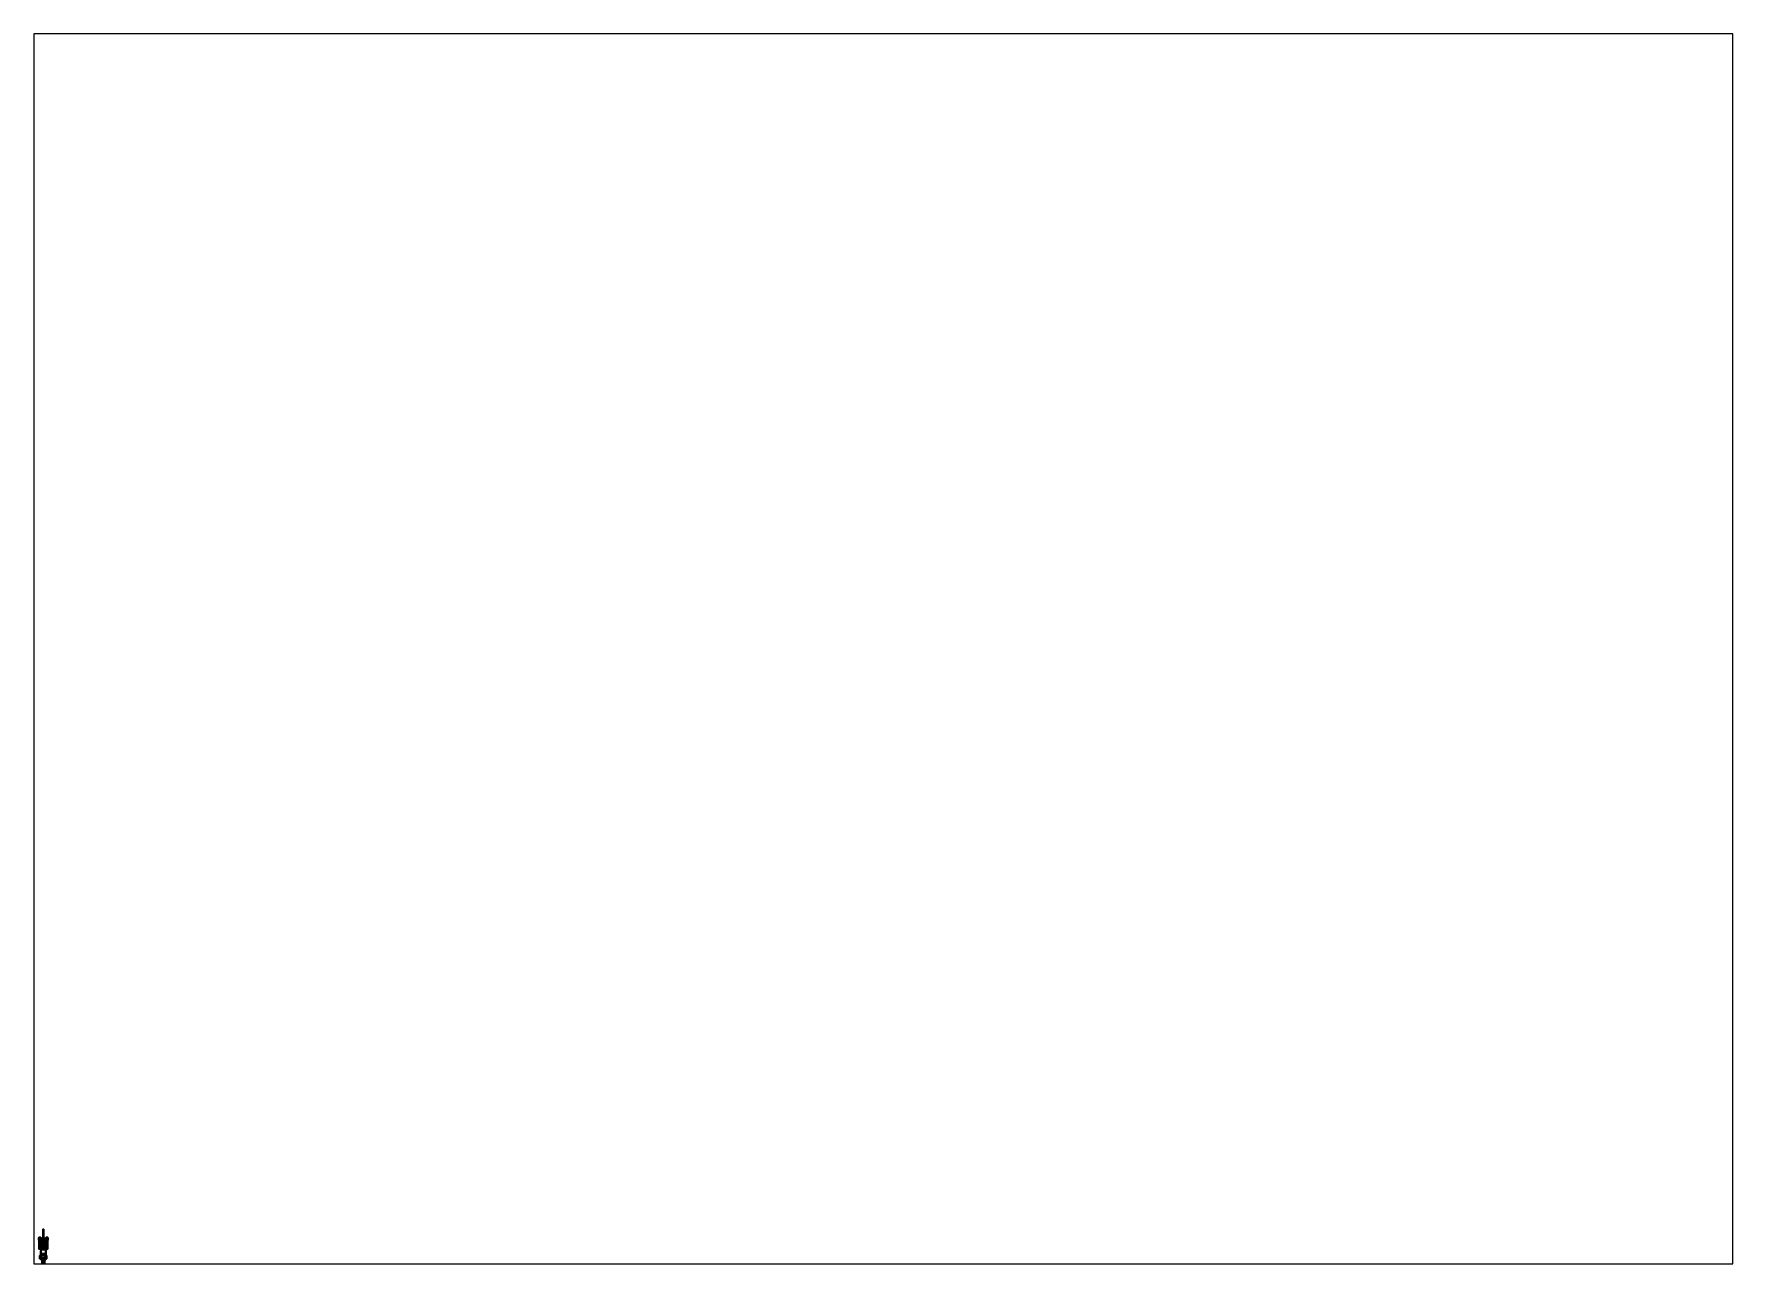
# Paper-space layout 'Layout1' of a CAD drawing. Header units: millimetres. Extents: x 28 to 251, y 20 to 181.
# The model-space entities are those that its viewports show. They can reach past a viewport. Long polylines and large blocks are cut down to what shows.
import ezdxf

# ---------------------------------------------------------------- set-up
doc = ezdxf.new("R2010")
doc.units = ezdxf.units.MM
for name, color, linetype in [('barrel', 1, 'Continuous'), ('crane', 2, 'Continuous'), ('shovel', 4, 'Continuous'), ('sleeve', 5, 'Continuous'), ('tail', 3, 'Continuous'), ('tracks', 5, 'Continuous'), ('wheels', 2, 'Continuous')]:
    doc.layers.add(name, color=color, linetype=linetype)

msp = doc.modelspace()

# ---------------------------------------------------------------- linework, layer by layer
for points in [[(-1.21, 1.31, 0.52), (-1.19, 1.31, 0.47), (-1.19, 0.67, 0.47), (-1.21, 0.67, 0.52)], [(-1.19, 1.31, 0.57), (-1.21, 1.31, 0.52), (-1.21, 0.67, 0.52), (-1.19, 0.67, 0.57)], [(-1.21, 1.31, 0.52), (-1.19, 1.31, 0.57), (-1.19, 1.31, 0.47), (-1.21, 1.31, 0.52)], [(-1.21, 0.67, 0.52), (-1.19, 0.67, 0.47), (-1.19, 0.67, 0.57), (-1.21, 0.67, 0.52)], [(-1.19, 1.31, 0.47), (-1.14, 1.31, 0.45), (-1.14, 0.67, 0.45), (-1.19, 0.67, 0.47)], [(-1.14, 1.31, 0.59), (-1.19, 1.31, 0.57), (-1.19, 0.67, 0.57), (-1.14, 0.67, 0.59)], [(-1.19, 1.31, 0.57), (-1.14, 1.31, 0.59), (-1.14, 1.31, 0.45), (-1.19, 1.31, 0.47)], [(-1.19, 0.67, 0.47), (-1.14, 0.67, 0.45), (-1.14, 0.67, 0.59), (-1.19, 0.67, 0.57)], [(-1.14, 1.34, 0.61), (-1.14, 0.58, 0.73), (-1.06, 0.58, 0.73), (-1.06, 1.34, 0.61)], [(-1.14, 1.34, 0.42), (-1.14, 0.58, 0.3), (-1.14, 0.58, 0.73), (-1.14, 1.34, 0.61)], [(-1.06, 1.34, 0.42), (-1.06, 0.58, 0.3), (-1.14, 0.58, 0.3), (-1.14, 1.34, 0.42)], [(-1.06, 1.34, 0.61), (-1.06, 1.34, 0.42), (-1.14, 1.34, 0.42), (-1.14, 1.34, 0.61)], [(-1.14, 0.58, 0.3), (-1.14, -0.62, 0.3), (-1.14, -0.62, 0.73), (-1.14, 0.58, 0.73)], [(-1.06, 0.58, 0.3), (-1.06, -0.62, 0.3), (-1.14, -0.62, 0.3), (-1.14, 0.58, 0.3)], [(-1.14, 0.58, 0.73), (-1.14, -0.62, 0.73), (-1.06, -0.62, 0.73), (-1.06, 0.58, 0.73)], [(-1.06, 0.58, 0.73), (-1.06, 0.58, 0.3), (-1.06, 1.34, 0.42), (-1.06, 1.34, 0.61)], [(-1.06, -0.62, 0.73), (-1.06, -0.62, 0.3), (-1.06, 0.58, 0.3), (-1.06, 0.58, 0.73)], [(-1.06, 0.57, 0.71), (-1.06, -0.67, 0.71), (1.06, -0.67, 0.71), (1.06, 0.57, 0.71)], [(1.06, 0.57, 0.71), (1.06, 0.57, 0.32), (-1.06, 0.57, 0.32), (-1.06, 0.57, 0.71)], [(1.06, 0.57, 0.32), (1.06, -0.67, 0.32), (-1.06, -0.67, 0.32), (-1.06, 0.57, 0.32)], [(-0.81, 0.72, 0.15), (-0.81, 0.09, 0.15), (-0.96, 0.09, 0.15), (-0.96, 0.72, 0.15)], [(-0.81, 0.63, 0.32), (-0.81, 0.72, 0.15), (-0.96, 0.72, 0.15), (-0.96, 0.63, 0.32)], [(-0.96, 0.72, 0.15), (-0.96, 0.09, 0.15), (-0.96, 0.09, 0.32), (-0.96, 0.63, 0.32)], [(-0.96, 0.09, 0.32), (-0.96, 0.09, 0.15), (-0.81, 0.09, 0.15), (-0.81, 0.09, 0.32)], [(-0.51, 1.01, 2.13), (-0.51, 0.92, 2.01), (-0.93, 0.92, 2.01), (-0.93, 1.01, 2.13)], [(-0.51, 1.01, 2.13), (-0.51, 0.92, 2.01), (-0.93, 0.92, 2.01), (-0.93, 1.01, 2.13)], [(-0.51, 0.92, 2.01), (-0.51, 0.92, 1.59), (-0.93, 0.92, 1.59), (-0.93, 0.92, 2.01)], [(-0.51, 0.92, 2.01), (-0.51, 0.92, 1.59), (-0.93, 0.92, 1.59), (-0.93, 0.92, 2.01)], [(-0.51, 0.92, 1.59), (-0.51, 0.83, 1.5), (-0.93, 0.83, 1.5), (-0.93, 0.92, 1.59)], [(-0.51, 0.92, 1.59), (-0.51, 0.83, 1.5), (-0.93, 0.83, 1.5), (-0.93, 0.92, 1.59)], [(-0.51, 0.83, 1.5), (-0.51, 0.6, 1.5), (-0.93, 0.6, 1.5), (-0.93, 0.83, 1.5)], [(-0.51, 0.83, 1.5), (-0.51, 0.6, 1.5), (-0.93, 0.6, 1.5), (-0.93, 0.83, 1.5)], [(-0.81, 0.09, 0.32), (-0.81, 0.09, 0.15), (-0.81, 0.72, 0.15), (-0.81, 0.63, 0.32)], [(-0.71, 1.34, 0.61), (-0.71, 0.58, 0.73), (-0.63, 0.58, 0.73), (-0.63, 1.34, 0.61)], [(-0.63, 1.34, 0.42), (-0.63, 0.58, 0.3), (-0.71, 0.58, 0.3), (-0.71, 1.34, 0.42)], [(-0.63, 1.34, 0.61), (-0.63, 1.34, 0.42), (-0.71, 1.34, 0.42), (-0.71, 1.34, 0.61)], [(-0.71, 1.34, 0.42), (-0.71, 0.58, 0.3), (-0.71, 0.58, 0.73), (-0.71, 1.34, 0.61)], [(-0.63, 0.58, 0.3), (-0.63, -0.62, 0.3), (-0.71, -0.62, 0.3), (-0.71, 0.58, 0.3)], [(-0.71, 0.58, 0.73), (-0.71, -0.62, 0.73), (-0.63, -0.62, 0.73), (-0.63, 0.58, 0.73)], [(-0.71, 0.58, 0.3), (-0.71, -0.62, 0.3), (-0.71, -0.62, 0.73), (-0.71, 0.58, 0.73)], [(-0.63, 0.58, 0.73), (-0.63, 0.58, 0.3), (-0.63, 1.34, 0.42), (-0.63, 1.34, 0.61)], [(-0.58, 1.31, 0.57), (-0.63, 1.31, 0.59), (-0.63, 0.67, 0.59), (-0.58, 0.67, 0.57)], [(-0.63, 1.31, 0.45), (-0.58, 1.31, 0.47), (-0.58, 0.67, 0.47), (-0.63, 0.67, 0.45)], [(-0.58, 1.31, 0.47), (-0.63, 1.31, 0.45), (-0.63, 1.31, 0.59), (-0.58, 1.31, 0.57)], [(-0.34, 0.97, 0.56), (-0.46, -1.03, 0.56), (-0.63, -1.03, 0.56), (-0.5, 0.97, 0.56)], [(-0.5, 0.97, 0.56), (-0.63, -1.03, 0.56), (-0.63, -1.03, 0.97), (-0.5, 0.97, 0.97)], [(-0.5, 0.97, 0.97), (-0.63, -1.03, 0.97), (-0.46, -1.03, 0.97), (-0.34, 0.97, 0.97)], [(-0.58, 0.67, 0.57), (-0.63, 0.67, 0.59), (-0.63, 0.67, 0.45), (-0.58, 0.67, 0.47)], [(-0.63, -0.62, 0.73), (-0.63, -0.62, 0.3), (-0.63, 0.58, 0.3), (-0.63, 0.58, 0.73)], [(-0.56, 1.31, 0.52), (-0.58, 1.31, 0.57), (-0.58, 0.67, 0.57), (-0.56, 0.67, 0.52)], [(-0.58, 1.31, 0.47), (-0.56, 1.31, 0.52), (-0.56, 0.67, 0.52), (-0.58, 0.67, 0.47)], [(-0.56, 1.31, 0.52), (-0.58, 1.31, 0.47), (-0.58, 1.31, 0.57), (-0.56, 1.31, 0.52)], [(-0.56, 0.67, 0.52), (-0.58, 0.67, 0.57), (-0.58, 0.67, 0.47), (-0.56, 0.67, 0.52)], [(-0.51, 0.95, 1.34), (-0.51, -0.18, 2.01), (-0.31, -0.18, 2.01), (-0.31, 0.95, 1.34)], [(-0.31, 0.95, 1.34), (-0.31, 0.95, 1.34), (-0.51, 0.95, 1.34)], [(-0.51, 0.95, 1.34), (-0.51, -0.58, 1.44), (-0.51, -0.18, 2.01), (-0.51, 0.95, 1.34)], [(-0.31, 0.95, 1.34), (-0.31, 0.95, 1.05), (-0.51, 0.95, 1.05), (-0.51, 0.95, 1.34)], [(-0.51, 0.95, 1.05), (-0.51, -0.58, 1.05), (-0.51, -0.58, 1.44), (-0.51, 0.95, 1.34)], [(-0.31, 0.95, 0.97), (-0.31, -1.03, 0.97), (-0.51, -1.03, 0.97), (-0.51, 0.95, 0.97)], [(-0.31, 0.95, 1.05), (-0.31, 0.95, 0.97), (-0.51, 0.95, 0.97), (-0.51, 0.95, 1.05)], [(-0.51, 0.95, 1.05), (-0.51, -0.87, 1.05), (-0.31, -0.87, 1.05), (-0.31, 0.95, 1.05)], [(-0.51, 0.95, 0.97), (-0.51, -1.03, 0.97), (-0.51, -0.87, 1.05), (-0.51, 0.95, 1.05)], [(-0.51, -0.02, 2.03), (-0.51, 0.04, 1.93), (-0.51, -0.14, 2.03), (-0.51, -0.02, 2.03)], [(-0.51, 0.04, 1.93), (-0.51, 0.02, 1.89), (-0.51, -0.16, 2), (-0.51, -0.14, 2.03)], [(-0.31, 0.04, 1.93), (-0.31, 0.02, 1.89), (-0.51, 0.02, 1.89), (-0.51, 0.04, 1.93)], [(-0.31, -0.02, 2.03), (-0.31, 0.04, 1.93), (-0.51, 0.04, 1.93), (-0.51, -0.02, 2.03)], [(-0.38, 1.14, 0.56), (-0.22, 1.01, 0.56), (-0.34, 0.97, 0.56), (-0.5, 0.97, 0.56)], [(-0.5, 0.97, 0.97), (-0.34, 0.97, 0.97), (-0.22, 1.01, 0.97), (-0.38, 1.14, 0.97)], [(-0.38, 1.14, 0.97), (-0.38, 1.14, 0.56), (-0.5, 0.97, 0.56), (-0.5, 0.97, 0.97)], [(-0.46, -1.03, 0.97), (-0.46, -1.03, 0.56), (-0.34, 0.97, 0.56), (-0.34, 0.97, 0.97)], [(0.38, 1.14, 0.56), (0.22, 1.01, 0.56), (-0.22, 1.01, 0.56), (-0.38, 1.14, 0.56)], [(-0.38, 1.14, 0.97), (-0.22, 1.01, 0.97), (0.22, 1.01, 0.97), (0.38, 1.14, 0.97)], [(0.38, 1.14, 0.97), (0.38, 1.14, 0.56), (-0.38, 1.14, 0.56), (-0.38, 1.14, 0.97)], [(-0.34, 0.97, 0.97), (-0.34, 0.97, 0.56), (-0.22, 1.01, 0.56), (-0.22, 1.01, 0.97)], [(-0.31, -0.18, 2.01), (-0.31, -0.58, 1.44), (-0.31, 0.95, 1.34)], [(-0.31, -0.58, 1.44), (-0.31, -0.58, 1.05), (-0.31, 0.95, 1.05), (-0.31, 0.95, 1.34)], [(-0.31, -0.87, 1.05), (-0.31, -1.03, 0.97), (-0.31, 0.95, 0.97), (-0.31, 0.95, 1.05)], [(0.31, 0.95, 1.34), (0.31, 0.95, 0.97), (-0.31, 0.95, 0.97), (-0.31, 0.95, 1.34)], [(0.31, 0.95, 0.97), (0.31, 0.85, 0.97), (-0.31, 0.85, 0.97), (-0.31, 0.95, 0.97)], [(-0.24, 0.95, 1.34), (-0.24, 0.95, 1.34), (-0.31, 0.95, 1.34), (-0.31, 0.32, 1.71)], [(-0.31, 0.32, 1.71), (-0.31, 0.24, 1.71), (-0.24, 0.85, 1.34), (-0.24, 0.95, 1.34)], [(-0.31, 0.85, 1.34), (-0.31, 0.85, 0.97), (0.31, 0.85, 0.97), (0.31, 0.85, 1.34)], [(-0.31, 0.24, 1.71), (-0.31, 0.85, 1.34), (-0.24, 0.85, 1.34)], [(-0.31, 0.02, 1.89), (-0.31, 0.02, 1.89), (-0.31, 0.04, 1.93), (-0.31, -0.02, 2.03)], [(-0.31, -0.16, 2), (-0.31, 0.02, 1.89), (-0.31, -0.02, 2.03), (-0.31, -0.14, 2.03)], [(0.25, 1.28, 1.48), (0.25, 1.37, 1.33), (-0.25, 1.37, 1.33), (-0.25, 1.28, 1.48)], [(0.25, 1.37, 1.33), (0.25, 1.28, 1.18), (-0.25, 1.28, 1.18), (-0.25, 1.37, 1.33)], [(-0.25, 1.11, 1.48), (-0.25, 1.28, 1.48), (-0.25, 1.37, 1.33), (-0.25, 1.03, 1.33)], [(-0.25, 1.03, 1.33), (-0.25, 1.37, 1.33), (-0.25, 1.28, 1.18), (-0.25, 1.11, 1.18)], [(0.25, 1.11, 1.48), (0.25, 1.28, 1.48), (-0.25, 1.28, 1.48), (-0.25, 1.11, 1.48)], [(0.25, 1.28, 1.18), (0.25, 1.11, 1.18), (-0.25, 1.11, 1.18), (-0.25, 1.28, 1.18)], [(0.25, 1.03, 1.33), (0.25, 1.11, 1.48), (-0.25, 1.11, 1.48), (-0.25, 1.03, 1.33)], [(0.25, 1.11, 1.18), (0.25, 1.03, 1.33), (-0.25, 1.03, 1.33), (-0.25, 1.11, 1.18)], [(-0.24, 0.95, 1.34), (-0.24, 0.85, 1.34), (0.24, 0.85, 1.34), (0.24, 0.95, 1.34)], [(-0.22, 1.01, 0.97), (-0.22, 1.01, 0.56), (0.22, 1.01, 0.56), (0.22, 1.01, 0.97)], [(-0.15, 1.12, 1.18), (-0.15, 0.95, 1.05), (-0.15, 0.77, 1.39), (-0.15, 1.08, 1.42)], [(0.15, 1.12, 1.18), (0.15, 0.95, 1.05), (-0.15, 0.95, 1.05), (-0.15, 1.12, 1.18)], [(-0.15, 1.08, 1.42), (-0.15, 0.77, 1.39), (0.15, 0.77, 1.39), (0.15, 1.08, 1.42)], [(-0.15, 0.77, 1.39), (-0.15, 0.95, 1.05), (0.15, 0.95, 1.05), (0.15, 0.77, 1.39)], [(1, 0, -2), (1, 0, -3), (0, 0, -3), (0, 0, -2)], [(1, 0, -3), (1, -1, -3), (0, -1, -3), (0, 0, -3)], [(0, 0, -3), (0, -1, -3), (0, -1, -2), (0, 0, -2)], [(0, 0, -2), (0, -1, -2), (1, -1, -2), (1, 0, -2)], [(0.15, 0.77, 1.39), (0.15, 0.95, 1.05), (0.15, 1.12, 1.18), (0.15, 1.08, 1.42)], [(0.38, 1.14, 0.56), (0.5, 0.97, 0.56), (0.34, 0.97, 0.56), (0.22, 1.01, 0.56)], [(0.22, 1.01, 0.97), (0.34, 0.97, 0.97), (0.5, 0.97, 0.97), (0.38, 1.14, 0.97)], [(0.22, 1.01, 0.56), (0.34, 0.97, 0.56), (0.34, 0.97, 0.97), (0.22, 1.01, 0.97)], [(0.31, 0.32, 1.71), (0.31, 0.95, 1.34), (0.24, 0.95, 1.34)], [(0.24, 0.95, 1.34), (0.24, 0.85, 1.34), (0.24, 0.85, 1.34), (0.24, 0.95, 1.34)], [(0.24, 0.95, 1.34), (0.24, 0.85, 1.34), (0.31, 0.24, 1.71), (0.31, 0.32, 1.71)], [(0.24, 0.85, 1.34), (0.24, 0.85, 1.34), (0.31, 0.85, 1.34), (0.31, 0.24, 1.71)], [(0.25, 1.03, 1.33), (0.25, 1.37, 1.33), (0.25, 1.28, 1.48), (0.25, 1.11, 1.48)], [(0.25, 1.11, 1.18), (0.25, 1.28, 1.18), (0.25, 1.37, 1.33), (0.25, 1.03, 1.33)], [(0.31, 0.95, 1.34), (0.31, -0.18, 2.01), (0.51, -0.18, 2.01), (0.51, 0.95, 1.34)], [(0.51, 0.95, 0.97), (0.51, -1.03, 0.97), (0.31, -1.03, 0.97), (0.31, 0.95, 0.97)], [(0.51, 0.95, 1.34), (0.51, 0.95, 1.05), (0.31, 0.95, 1.05), (0.31, 0.95, 1.34)], [(0.31, 0.95, 1.05), (0.31, -0.58, 1.05), (0.31, -0.58, 1.44), (0.31, 0.95, 1.34)], [(0.51, 0.95, 1.34), (0.51, 0.95, 1.34), (0.31, 0.95, 1.34)], [(0.31, 0.95, 1.34), (0.31, -0.58, 1.44), (0.31, -0.18, 2.01), (0.31, 0.95, 1.34)], [(0.51, 0.95, 1.05), (0.51, 0.95, 0.97), (0.31, 0.95, 0.97), (0.31, 0.95, 1.05)], [(0.31, 0.95, 0.97), (0.31, -1.03, 0.97), (0.31, -0.87, 1.05), (0.31, 0.95, 1.05)], [(0.51, -0.02, 2.03), (0.51, 0.04, 1.93), (0.31, 0.04, 1.93), (0.31, -0.02, 2.03)], [(0.51, 0.04, 1.93), (0.51, 0.02, 1.89), (0.31, 0.02, 1.89), (0.31, 0.04, 1.93)], [(0.31, 0.04, 1.93), (0.31, 0.02, 1.89), (0.31, -0.16, 2), (0.31, -0.14, 2.03)], [(0.31, -0.02, 2.03), (0.31, 0.04, 1.93), (0.31, -0.14, 2.03), (0.31, -0.02, 2.03)], [(0.5, 0.97, 0.56), (0.63, -1.03, 0.56), (0.46, -1.03, 0.56), (0.34, 0.97, 0.56)], [(0.34, 0.97, 0.97), (0.46, -1.03, 0.97), (0.63, -1.03, 0.97), (0.5, 0.97, 0.97)], [(0.34, 0.97, 0.56), (0.46, -1.03, 0.56), (0.46, -1.03, 0.97), (0.34, 0.97, 0.97)], [(0.5, 0.97, 0.97), (0.5, 0.97, 0.56), (0.38, 1.14, 0.56), (0.38, 1.14, 0.97)], [(0.63, -1.03, 0.97), (0.63, -1.03, 0.56), (0.5, 0.97, 0.56), (0.5, 0.97, 0.97)], [(0.53, 0.8, 1.51), (0.5, 0.8, 1.5), (0.5, 0.55, 1.5), (0.53, 0.55, 1.51)], [(0.5, 0.8, 1.5), (0.5, 0.8, 1.47), (0.5, 0.55, 1.47), (0.5, 0.55, 1.5)], [(0.5, 0.8, 1.47), (0.53, 0.8, 1.45), (0.53, 0.55, 1.45), (0.5, 0.55, 1.47)], [(0.5, 0.8, 1.5), (0.56, 0.8, 1.47), (0.53, 0.8, 1.45), (0.5, 0.8, 1.47)], [(0.53, 0.8, 1.51), (0.56, 0.8, 1.5), (0.56, 0.8, 1.47), (0.5, 0.8, 1.5)], [(0.56, 0.55, 1.5), (0.53, 0.55, 1.51), (0.5, 0.55, 1.5), (0.56, 0.55, 1.47)], [(0.56, 0.55, 1.47), (0.5, 0.55, 1.5), (0.5, 0.55, 1.47), (0.53, 0.55, 1.45)], [(0.93, 1.01, 2.14), (0.93, 0.92, 2.02), (0.51, 0.92, 2.02), (0.51, 1.01, 2.14)], [(0.93, 1.01, 2.14), (0.93, 0.92, 2.02), (0.51, 0.92, 2.02), (0.51, 1.01, 2.14)], [(0.51, -0.58, 1.44), (0.51, -0.58, 1.05), (0.51, 0.95, 1.05), (0.51, 0.95, 1.34)], [(0.51, -0.18, 2.01), (0.51, -0.58, 1.44), (0.51, 0.95, 1.34)], [(0.51, -0.87, 1.05), (0.51, -1.03, 0.97), (0.51, 0.95, 0.97), (0.51, 0.95, 1.05)], [(0.93, 0.92, 2.02), (0.93, 0.92, 1.6), (0.51, 0.92, 1.6), (0.51, 0.92, 2.02)], [(0.93, 0.92, 2.02), (0.93, 0.92, 1.6), (0.51, 0.92, 1.6), (0.51, 0.92, 2.02)], [(0.93, 0.92, 1.6), (0.93, 0.83, 1.51), (0.51, 0.83, 1.51), (0.51, 0.92, 1.6)], [(0.93, 0.92, 1.6), (0.93, 0.83, 1.51), (0.51, 0.83, 1.51), (0.51, 0.92, 1.6)], [(0.61, 0.74, 1.44), (0.61, 0.83, 1.28), (0.51, 0.83, 1.28), (0.51, 0.74, 1.44)], [(0.61, 0.83, 1.28), (0.61, 0.74, 1.12), (0.51, 0.74, 1.12), (0.51, 0.83, 1.28)], [(0.93, 0.83, 1.51), (0.93, 0.6, 1.51), (0.51, 0.6, 1.51), (0.51, 0.83, 1.51)], [(0.93, 0.83, 1.51), (0.93, 0.6, 1.51), (0.51, 0.6, 1.51), (0.51, 0.83, 1.51)], [(0.61, 0.56, 1.44), (0.61, 0.74, 1.44), (0.51, 0.74, 1.44), (0.51, 0.56, 1.44)], [(0.61, 0.74, 1.12), (0.61, 0.56, 1.12), (0.51, 0.56, 1.12), (0.51, 0.74, 1.12)], [(0.61, 0.47, 1.28), (0.61, 0.56, 1.44), (0.51, 0.56, 1.44), (0.51, 0.47, 1.28)], [(0.61, 0.56, 1.12), (0.61, 0.47, 1.28), (0.51, 0.47, 1.28), (0.51, 0.56, 1.12)], [(0.51, 0.02, 1.89), (0.51, 0.02, 1.89), (0.51, 0.04, 1.93), (0.51, -0.02, 2.03)], [(0.51, -0.16, 2), (0.51, 0.02, 1.89), (0.51, -0.02, 2.03), (0.51, -0.14, 2.03)], [(0.55, 0.56, 1.48), (0.52, 0.56, 1.5), (0.52, -0.61, 1.81), (0.55, -0.62, 1.8)], [(0.52, 0.56, 1.5), (0.52, 0.56, 1.46), (0.52, -0.62, 1.78), (0.52, -0.61, 1.81)], [(0.52, 0.56, 1.46), (0.55, 0.56, 1.48), (0.55, -0.62, 1.8), (0.52, -0.62, 1.78)], [(0.56, 0.8, 1.5), (0.53, 0.8, 1.51), (0.53, 0.55, 1.51), (0.56, 0.55, 1.5)], [(0.53, 0.8, 1.45), (0.56, 0.8, 1.47), (0.56, 0.55, 1.47), (0.53, 0.55, 1.45)], [(0.56, 1.31, 0.52), (0.58, 1.31, 0.47), (0.58, 0.67, 0.47), (0.56, 0.67, 0.52)], [(0.58, 1.31, 0.57), (0.56, 1.31, 0.52), (0.56, 0.67, 0.52), (0.58, 0.67, 0.57)], [(0.56, 1.31, 0.52), (0.58, 1.31, 0.57), (0.58, 1.31, 0.47), (0.56, 1.31, 0.52)], [(0.56, 0.8, 1.47), (0.56, 0.8, 1.5), (0.56, 0.55, 1.5), (0.56, 0.55, 1.47)], [(0.56, 0.67, 0.52), (0.58, 0.67, 0.47), (0.58, 0.67, 0.57), (0.56, 0.67, 0.52)], [(0.58, 1.31, 0.47), (0.63, 1.31, 0.45), (0.63, 0.67, 0.45), (0.58, 0.67, 0.47)], [(0.63, 1.31, 0.59), (0.58, 1.31, 0.57), (0.58, 0.67, 0.57), (0.63, 0.67, 0.59)], [(0.58, 1.31, 0.57), (0.63, 1.31, 0.59), (0.63, 1.31, 0.45), (0.58, 1.31, 0.47)], [(0.58, 0.67, 0.47), (0.63, 0.67, 0.45), (0.63, 0.67, 0.59), (0.58, 0.67, 0.57)], [(0.61, 0.47, 1.28), (0.61, 0.83, 1.28), (0.61, 0.74, 1.44), (0.61, 0.56, 1.44)], [(0.61, 0.56, 1.12), (0.61, 0.74, 1.12), (0.61, 0.83, 1.28), (0.61, 0.47, 1.28)], [(0.63, 1.34, 0.61), (0.63, 0.58, 0.73), (0.71, 0.58, 0.73), (0.71, 1.34, 0.61)], [(0.63, 1.34, 0.42), (0.63, 0.58, 0.3), (0.63, 0.58, 0.73), (0.63, 1.34, 0.61)], [(0.71, 1.34, 0.42), (0.71, 0.58, 0.3), (0.63, 0.58, 0.3), (0.63, 1.34, 0.42)], [(0.71, 1.34, 0.61), (0.71, 1.34, 0.42), (0.63, 1.34, 0.42), (0.63, 1.34, 0.61)], [(0.63, 0.58, 0.3), (0.63, -0.62, 0.3), (0.63, -0.62, 0.73), (0.63, 0.58, 0.73)], [(0.71, 0.58, 0.3), (0.71, -0.62, 0.3), (0.63, -0.62, 0.3), (0.63, 0.58, 0.3)], [(0.63, 0.58, 0.73), (0.63, -0.62, 0.73), (0.71, -0.62, 0.73), (0.71, 0.58, 0.73)], [(0.71, 0.58, 0.73), (0.71, 0.58, 0.3), (0.71, 1.34, 0.42), (0.71, 1.34, 0.61)], [(0.71, -0.62, 0.73), (0.71, -0.62, 0.3), (0.71, 0.58, 0.3), (0.71, 0.58, 0.73)], [(0.96, 0.63, 0.32), (0.96, 0.72, 0.15), (0.81, 0.72, 0.15), (0.81, 0.63, 0.32)], [(0.81, 0.72, 0.15), (0.81, 0.09, 0.15), (0.81, 0.09, 0.32), (0.81, 0.63, 0.32)], [(0.96, 0.72, 0.15), (0.96, 0.09, 0.15), (0.81, 0.09, 0.15), (0.81, 0.72, 0.15)], [(0.81, 0.09, 0.32), (0.81, 0.09, 0.15), (0.96, 0.09, 0.15), (0.96, 0.09, 0.32)], [(0.96, 0.09, 0.32), (0.96, 0.09, 0.15), (0.96, 0.72, 0.15), (0.96, 0.63, 0.32)], [(1, -1, -2), (1, -1, -3), (1, 0, -3), (1, 0, -2)], [(1.06, 1.34, 0.61), (1.06, 0.58, 0.73), (1.14, 0.58, 0.73), (1.14, 1.34, 0.61)], [(1.14, 1.34, 0.61), (1.14, 1.34, 0.42), (1.06, 1.34, 0.42), (1.06, 1.34, 0.61)], [(1.06, 1.34, 0.42), (1.06, 0.58, 0.3), (1.06, 0.58, 0.73), (1.06, 1.34, 0.61)], [(1.14, 1.34, 0.42), (1.14, 0.58, 0.3), (1.06, 0.58, 0.3), (1.06, 1.34, 0.42)], [(1.06, 0.58, 0.3), (1.06, -0.62, 0.3), (1.06, -0.62, 0.73), (1.06, 0.58, 0.73)], [(1.14, 0.58, 0.3), (1.14, -0.62, 0.3), (1.06, -0.62, 0.3), (1.06, 0.58, 0.3)], [(1.06, 0.58, 0.73), (1.06, -0.62, 0.73), (1.14, -0.62, 0.73), (1.14, 0.58, 0.73)], [(1.14, 0.58, 0.73), (1.14, 0.58, 0.3), (1.14, 1.34, 0.42), (1.14, 1.34, 0.61)], [(1.19, 1.31, 0.57), (1.14, 1.31, 0.59), (1.14, 0.67, 0.59), (1.19, 0.67, 0.57)], [(1.14, 1.31, 0.45), (1.19, 1.31, 0.47), (1.19, 0.67, 0.47), (1.14, 0.67, 0.45)], [(1.19, 1.31, 0.47), (1.14, 1.31, 0.45), (1.14, 1.31, 0.59), (1.19, 1.31, 0.57)], [(1.19, 0.67, 0.57), (1.14, 0.67, 0.59), (1.14, 0.67, 0.45), (1.19, 0.67, 0.47)], [(1.14, -0.62, 0.73), (1.14, -0.62, 0.3), (1.14, 0.58, 0.3), (1.14, 0.58, 0.73)], [(1.21, 1.31, 0.52), (1.19, 1.31, 0.57), (1.19, 0.67, 0.57), (1.21, 0.67, 0.52)], [(1.19, 1.31, 0.47), (1.21, 1.31, 0.52), (1.21, 0.67, 0.52), (1.19, 0.67, 0.47)], [(1.21, 1.31, 0.52), (1.19, 1.31, 0.47), (1.19, 1.31, 0.57), (1.21, 1.31, 0.52)], [(1.21, 0.67, 0.52), (1.19, 0.67, 0.57), (1.19, 0.67, 0.47), (1.21, 0.67, 0.52)], [(-1.14, -0.62, 0.73), (-1.14, -1.31, 0.47), (-1.06, -1.31, 0.47), (-1.06, -0.62, 0.73)], [(-1.14, -0.62, 0.3), (-1.14, -1.31, 0.38), (-1.14, -1.31, 0.47), (-1.14, -0.62, 0.73)], [(-1.06, -0.62, 0.3), (-1.06, -1.31, 0.38), (-1.14, -1.31, 0.38), (-1.14, -0.62, 0.3)], [(-1.14, -1.31, 0.47), (-1.14, -1.31, 0.38), (-1.06, -1.31, 0.38), (-1.06, -1.31, 0.47)], [(-1.06, -1.31, 0.47), (-1.06, -1.31, 0.38), (-1.06, -0.62, 0.3), (-1.06, -0.62, 0.73)], [(-1.06, -0.67, 0.71), (-1.06, -0.67, 0.32), (1.06, -0.67, 0.32), (1.06, -0.67, 0.71)], [(-0.96, -0.13, 0.32), (-0.96, -0.13, 0.15), (-0.96, -0.76, 0.15), (-0.96, -0.67, 0.32)], [(-0.81, -0.13, 0.32), (-0.81, -0.13, 0.15), (-0.96, -0.13, 0.15), (-0.96, -0.13, 0.32)], [(-0.96, -0.76, 0.15), (-0.96, -0.13, 0.15), (-0.81, -0.13, 0.15), (-0.81, -0.76, 0.15)], [(-0.96, -0.67, 0.32), (-0.96, -0.76, 0.15), (-0.81, -0.76, 0.15), (-0.81, -0.67, 0.32)], [(-0.81, -0.76, 0.15), (-0.81, -0.13, 0.15), (-0.81, -0.13, 0.32), (-0.81, -0.67, 0.32)], [(-0.75, -0.53, 1.48), (-0.75, -0.5, 1.45), (-0.75, -0.53, 1.42), (-0.75, -0.56, 1.45)], [(-0.75, -0.5, 1.45), (-0.75, -0.53, 1.48), (-0.6, -0.53, 1.48), (-0.6, -0.5, 1.45)], [(-0.75, -0.53, 1.42), (-0.75, -0.5, 1.45), (-0.6, -0.5, 1.45), (-0.6, -0.53, 1.42)], [(-0.75, -0.53, 1.48), (-0.75, -0.56, 1.45), (-0.6, -0.56, 1.45), (-0.6, -0.53, 1.48)], [(-0.75, -0.56, 1.45), (-0.75, -0.53, 1.42), (-0.6, -0.53, 1.42), (-0.6, -0.56, 1.45)], [(-0.71, -0.62, 0.73), (-0.71, -1.31, 0.47), (-0.63, -1.31, 0.47), (-0.63, -0.62, 0.73)], [(-0.63, -0.62, 0.3), (-0.63, -1.31, 0.38), (-0.71, -1.31, 0.38), (-0.71, -0.62, 0.3)], [(-0.71, -0.62, 0.3), (-0.71, -1.31, 0.38), (-0.71, -1.31, 0.47), (-0.71, -0.62, 0.73)], [(-0.71, -1.31, 0.47), (-0.71, -1.31, 0.38), (-0.63, -1.31, 0.38), (-0.63, -1.31, 0.47)], [(-0.63, -1.31, 0.47), (-0.63, -1.31, 0.38), (-0.63, -0.62, 0.3), (-0.63, -0.62, 0.73)], [(-0.63, -1.03, 0.97), (-0.63, -1.03, 0.56), (-0.46, -1.03, 0.56), (-0.46, -1.03, 0.97)], [(-0.6, -0.5, 1.61), (-0.6, -0.32, 1.61), (-0.6, -0.23, 1.45), (-0.6, -0.59, 1.45)], [(-0.6, -0.23, 1.45), (-0.6, -0.32, 1.61), (-0.55, -0.32, 1.61), (-0.55, -0.23, 1.45)], [(-0.6, -0.59, 1.45), (-0.6, -0.23, 1.45), (-0.6, -0.32, 1.29), (-0.6, -0.5, 1.29)], [(-0.6, -0.32, 1.29), (-0.6, -0.23, 1.45), (-0.55, -0.23, 1.45), (-0.55, -0.32, 1.29)], [(-0.6, -0.32, 1.61), (-0.6, -0.5, 1.61), (-0.55, -0.5, 1.61), (-0.55, -0.32, 1.61)], [(-0.6, -0.5, 1.29), (-0.6, -0.32, 1.29), (-0.55, -0.32, 1.29), (-0.55, -0.5, 1.29)], [(-0.6, -0.5, 1.61), (-0.6, -0.59, 1.45), (-0.55, -0.59, 1.45), (-0.55, -0.5, 1.61)], [(-0.6, -0.59, 1.45), (-0.6, -0.5, 1.29), (-0.55, -0.5, 1.29), (-0.55, -0.59, 1.45)], [(-0.55, -0.59, 1.45), (-0.55, -0.23, 1.45), (-0.55, -0.32, 1.61), (-0.55, -0.5, 1.61)], [(-0.55, -0.5, 1.29), (-0.55, -0.32, 1.29), (-0.55, -0.23, 1.45), (-0.55, -0.59, 1.45)], [(-0.55, -0.35, 1.37), (-0.55, -0.35, 1.55), (-0.51, -0.35, 1.55), (-0.51, -0.35, 1.37)], [(-0.55, -0.35, 1.55), (-0.55, -0.5, 1.55), (-0.51, -0.5, 1.55), (-0.51, -0.35, 1.55)], [(-0.51, -0.35, 1.37), (-0.51, -0.5, 1.37), (-0.55, -0.5, 1.37), (-0.55, -0.35, 1.37)], [(-0.51, -0.5, 1.37), (-0.51, -0.5, 1.55), (-0.55, -0.5, 1.55), (-0.55, -0.5, 1.37)], [(-0.31, -0.14, 2.03), (-0.31, -0.02, 2.03), (-0.51, -0.02, 2.03), (-0.51, -0.14, 2.03)], [(-0.31, -0.16, 2), (-0.31, -0.14, 2.03), (-0.51, -0.14, 2.03), (-0.51, -0.16, 2)], [(-0.51, -0.18, 2.01), (-0.51, -0.58, 1.44), (-0.31, -0.58, 1.44), (-0.31, -0.18, 2.01)], [(-0.51, -0.58, 1.44), (-0.51, -0.58, 1.05), (-0.31, -0.58, 1.05), (-0.31, -0.58, 1.44)], [(-0.51, -0.87, 1.05), (-0.51, -1.03, 0.97), (-0.31, -1.03, 0.97), (-0.31, -0.87, 1.05)], [(0, -1, -2), (0, -1, -3), (1, -1, -3), (1, -1, -2)], [(0.51, -0.14, 2.03), (0.51, -0.02, 2.03), (0.31, -0.02, 2.03), (0.31, -0.14, 2.03)], [(0.51, -0.16, 2), (0.51, -0.14, 2.03), (0.31, -0.14, 2.03), (0.31, -0.16, 2)], [(0.31, -0.18, 2.01), (0.31, -0.58, 1.44), (0.51, -0.58, 1.44), (0.51, -0.18, 2.01)], [(0.31, -0.58, 1.44), (0.31, -0.58, 1.05), (0.51, -0.58, 1.05), (0.51, -0.58, 1.44)], [(0.31, -0.87, 1.05), (0.31, -1.03, 0.97), (0.51, -1.03, 0.97), (0.51, -0.87, 1.05)], [(0.35, -0.67, 1.81), (0.44, -0.63, 1.96), (0.44, -0.58, 1.95), (0.35, -0.62, 1.8)], [(0.71, -0.62, 1.8), (0.35, -0.62, 1.8), (0.44, -0.58, 1.95), (0.62, -0.58, 1.95)], [(0.44, -0.71, 1.66), (0.35, -0.67, 1.81), (0.35, -0.62, 1.8), (0.44, -0.66, 1.65)], [(0.62, -0.66, 1.65), (0.44, -0.66, 1.65), (0.35, -0.62, 1.8), (0.71, -0.62, 1.8)], [(0.62, -0.63, 1.96), (0.44, -0.63, 1.96), (0.35, -0.67, 1.81), (0.71, -0.67, 1.81)], [(0.71, -0.67, 1.81), (0.35, -0.67, 1.81), (0.44, -0.71, 1.66), (0.62, -0.71, 1.66)], [(0.44, -0.63, 1.96), (0.62, -0.63, 1.96), (0.62, -0.58, 1.95), (0.44, -0.58, 1.95)], [(0.62, -0.71, 1.66), (0.44, -0.71, 1.66), (0.44, -0.66, 1.65), (0.62, -0.66, 1.65)], [(0.46, -1.03, 0.97), (0.46, -1.03, 0.56), (0.63, -1.03, 0.56), (0.63, -1.03, 0.97)], [(0.57, -0.74, 1.03), (0.48, -0.79, 1.03), (0.48, -0.79, 1.23), (0.57, -0.74, 1.23)], [(0.48, -0.79, 1.23), (0.48, -0.9, 1.23), (0.57, -0.95, 1.23), (0.57, -0.74, 1.23)], [(0.57, -0.74, 1.03), (0.57, -0.95, 1.03), (0.48, -0.9, 1.03), (0.48, -0.79, 1.03)], [(0.48, -0.79, 1.03), (0.48, -0.9, 1.03), (0.48, -0.9, 1.23), (0.48, -0.79, 1.23)], [(0.48, -0.9, 1.03), (0.57, -0.95, 1.03), (0.57, -0.95, 1.23), (0.48, -0.9, 1.23)], [(0.51, -0.19, 1.96), (0.51, -0.34, 1.96), (0.55, -0.34, 1.96), (0.55, -0.19, 1.96)], [(0.55, -0.19, 1.96), (0.55, -0.19, 1.78), (0.51, -0.19, 1.78), (0.51, -0.19, 1.96)], [(0.51, -0.19, 1.78), (0.51, -0.34, 1.78), (0.51, -0.34, 1.96), (0.51, -0.19, 1.96)], [(0.55, -0.19, 1.78), (0.55, -0.34, 1.78), (0.51, -0.34, 1.78), (0.51, -0.19, 1.78)], [(0.51, -0.34, 1.96), (0.51, -0.34, 1.78), (0.55, -0.34, 1.78), (0.55, -0.34, 1.96)], [(0.6, -0.16, 2.04), (0.6, -0.07, 1.88), (0.55, -0.07, 1.88), (0.55, -0.16, 2.04)], [(0.6, -0.07, 1.88), (0.6, -0.16, 1.72), (0.55, -0.16, 1.72), (0.55, -0.07, 1.88)], [(0.55, -0.34, 2.04), (0.55, -0.16, 2.04), (0.55, -0.07, 1.88), (0.55, -0.43, 1.88)], [(0.55, -0.43, 1.88), (0.55, -0.07, 1.88), (0.55, -0.16, 1.72), (0.55, -0.34, 1.72)], [(0.6, -0.34, 2.04), (0.6, -0.16, 2.04), (0.55, -0.16, 2.04), (0.55, -0.34, 2.04)], [(0.6, -0.16, 1.72), (0.6, -0.34, 1.72), (0.55, -0.34, 1.72), (0.55, -0.16, 1.72)], [(0.6, -0.43, 1.88), (0.6, -0.34, 2.04), (0.55, -0.34, 2.04), (0.55, -0.43, 1.88)], [(0.6, -0.34, 1.72), (0.6, -0.43, 1.88), (0.55, -0.43, 1.88), (0.55, -0.34, 1.72)], [(0.66, -0.79, 1.03), (0.57, -0.74, 1.03), (0.57, -0.74, 1.23), (0.66, -0.79, 1.23)], [(0.57, -0.74, 1.23), (0.57, -0.95, 1.23), (0.66, -0.9, 1.23), (0.66, -0.79, 1.23)], [(0.66, -0.79, 1.03), (0.66, -0.9, 1.03), (0.57, -0.95, 1.03), (0.57, -0.74, 1.03)], [(0.57, -0.95, 1.03), (0.66, -0.9, 1.03), (0.66, -0.9, 1.23), (0.57, -0.95, 1.23)], [(0.6, -0.43, 1.88), (0.6, -0.07, 1.88), (0.6, -0.16, 2.04), (0.6, -0.34, 2.04)], [(0.6, -0.34, 1.72), (0.6, -0.16, 1.72), (0.6, -0.07, 1.88), (0.6, -0.43, 1.88)], [(0.75, -0.37, 1.91), (0.75, -0.34, 1.88), (0.6, -0.34, 1.88), (0.6, -0.37, 1.91)], [(0.75, -0.34, 1.88), (0.75, -0.37, 1.85), (0.6, -0.37, 1.85), (0.6, -0.34, 1.88)], [(0.75, -0.4, 1.88), (0.75, -0.37, 1.91), (0.6, -0.37, 1.91), (0.6, -0.4, 1.88)], [(0.75, -0.37, 1.85), (0.75, -0.4, 1.88), (0.6, -0.4, 1.88), (0.6, -0.37, 1.85)], [(0.62, -0.63, 1.96), (0.71, -0.67, 1.81), (0.71, -0.62, 1.8), (0.62, -0.58, 1.95)], [(0.71, -0.67, 1.81), (0.62, -0.71, 1.66), (0.62, -0.66, 1.65), (0.71, -0.62, 1.8)], [(0.62, -0.81, 1.85), (0.65, -0.8, 1.88), (0.65, -0.66, 1.84), (0.62, -0.67, 1.81)], [(0.65, -0.82, 1.82), (0.62, -0.81, 1.85), (0.62, -0.67, 1.81), (0.65, -0.67, 1.78)], [(0.65, -0.8, 1.88), (0.62, -0.81, 1.85), (0.65, -0.82, 1.82), (0.68, -0.81, 1.85)], [(0.63, -0.62, 0.73), (0.63, -1.31, 0.47), (0.71, -1.31, 0.47), (0.71, -0.62, 0.73)], [(0.63, -0.62, 0.3), (0.63, -1.31, 0.38), (0.63, -1.31, 0.47), (0.63, -0.62, 0.73)], [(0.71, -0.62, 0.3), (0.71, -1.31, 0.38), (0.63, -1.31, 0.38), (0.63, -0.62, 0.3)], [(0.63, -1.31, 0.47), (0.63, -1.31, 0.38), (0.71, -1.31, 0.38), (0.71, -1.31, 0.47)], [(0.65, -0.8, 1.88), (0.68, -0.81, 1.85), (0.68, -0.67, 1.81), (0.65, -0.66, 1.84)], [(0.68, -0.81, 1.85), (0.65, -0.82, 1.82), (0.65, -0.67, 1.78), (0.68, -0.67, 1.81)], [(0.66, -0.9, 1.03), (0.66, -0.79, 1.03), (0.66, -0.79, 1.23), (0.66, -0.9, 1.23)], [(0.71, -1.31, 0.47), (0.71, -1.31, 0.38), (0.71, -0.62, 0.3), (0.71, -0.62, 0.73)], [(0.75, -0.37, 1.85), (0.75, -0.34, 1.88), (0.75, -0.37, 1.91), (0.75, -0.4, 1.88)], [(0.96, -0.13, 0.32), (0.96, -0.13, 0.15), (0.81, -0.13, 0.15), (0.81, -0.13, 0.32)], [(0.81, -0.13, 0.32), (0.81, -0.13, 0.15), (0.81, -0.76, 0.15), (0.81, -0.67, 0.32)], [(0.81, -0.76, 0.15), (0.81, -0.13, 0.15), (0.96, -0.13, 0.15), (0.96, -0.76, 0.15)], [(0.81, -0.67, 0.32), (0.81, -0.76, 0.15), (0.96, -0.76, 0.15), (0.96, -0.67, 0.32)], [(0.96, -0.76, 0.15), (0.96, -0.13, 0.15), (0.96, -0.13, 0.32), (0.96, -0.67, 0.32)], [(1.06, -0.62, 0.73), (1.06, -1.31, 0.47), (1.14, -1.31, 0.47), (1.14, -0.62, 0.73)], [(1.06, -0.62, 0.3), (1.06, -1.31, 0.38), (1.06, -1.31, 0.47), (1.06, -0.62, 0.73)], [(1.14, -0.62, 0.3), (1.14, -1.31, 0.38), (1.06, -1.31, 0.38), (1.06, -0.62, 0.3)], [(1.06, -1.31, 0.47), (1.06, -1.31, 0.38), (1.14, -1.31, 0.38), (1.14, -1.31, 0.47)], [(1.14, -1.31, 0.47), (1.14, -1.31, 0.38), (1.14, -0.62, 0.3), (1.14, -0.62, 0.73)]]:
    msp.add_3dface(points)
at = {"layer": 'barrel'}
for points in [[(-0.21, 0.5, 1.57), (-0.26, 0.5, 1.52), (-0.26, -1.04, 1.52), (-0.21, -1.04, 1.57)], [(-0.26, 0.5, 1.52), (-0.21, 0.5, 1.47), (-0.21, -1.04, 1.47), (-0.26, -1.04, 1.52)], [(-0.12, 1.4, 1.99), (-0.17, 1.4, 1.87), (-0.23, 0.92, 1.87), (-0.16, 0.92, 2.03)], [(-0.17, 1.4, 1.87), (-0.12, 1.4, 1.75), (-0.16, 0.92, 1.71), (-0.23, 0.92, 1.87)], [(-0.16, 0.5, 1.52), (-0.21, 0.5, 1.57), (-0.21, -1.04, 1.57), (-0.16, -1.04, 1.52)], [(-0.21, 0.5, 1.47), (-0.16, 0.5, 1.52), (-0.16, -1.04, 1.52), (-0.21, -1.04, 1.47)], [(-0.19, 1.4, 2), (-0.19, 1.15, 2), (-0.13, 1.15, 2.06), (-0.13, 1.4, 2.06)], [(-0.13, 1.4, 2.06), (-0.07, 1.4, 2), (-0.13, 1.4, 1.94), (-0.19, 1.4, 2)], [(-0.13, 1.4, 1.94), (-0.13, 1.15, 1.94), (-0.19, 1.15, 2), (-0.19, 1.4, 2)], [(-0.07, 1.4, 1.74), (-0.13, 1.4, 1.68), (-0.19, 1.4, 1.74), (-0.13, 1.4, 1.8)], [(-0.19, 1.4, 1.74), (-0.19, 1.15, 1.74), (-0.13, 1.15, 1.8), (-0.13, 1.4, 1.8)], [(-0.13, 1.4, 1.68), (-0.13, 1.15, 1.68), (-0.19, 1.15, 1.74), (-0.19, 1.4, 1.74)], [(-0.19, 1.15, 2), (-0.13, 1.15, 1.94), (-0.07, 1.15, 2), (-0.13, 1.15, 2.06)], [(-0.13, 1.15, 1.8), (-0.19, 1.15, 1.74), (-0.13, 1.15, 1.68), (-0.07, 1.15, 1.74)], [(-0.1, 0.5, 2.03), (-0.19, 0.5, 1.87), (-0.19, -1.04, 1.87), (-0.1, -1.04, 2.03)], [(-0.19, 0.5, 1.87), (-0.1, 0.5, 1.71), (-0.1, -1.04, 1.71), (-0.19, -1.04, 1.87)], [(-0.12, 1.4, 1.75), (-0.17, 1.4, 1.87), (-0.15, 1.74, 1.87), (-0.11, 1.74, 1.76)], [(-0.17, 1.4, 1.87), (-0.12, 1.4, 1.99), (-0.11, 1.74, 1.98), (-0.15, 1.74, 1.87)], [(0, 1.4, 2.04), (-0.12, 1.4, 1.99), (-0.16, 0.92, 2.03), (0, 0.92, 2.1)], [(-0.12, 1.4, 1.75), (0, 1.4, 1.7), (0, 0.92, 1.64), (-0.16, 0.92, 1.71)], [(0, 1.74, 2.02), (0.11, 1.74, 1.98), (-0.15, 1.74, 1.87), (-0.11, 1.74, 1.98)], [(0.11, 1.74, 1.98), (0.15, 1.74, 1.87), (-0.11, 1.74, 1.76), (-0.15, 1.74, 1.87)], [(-0.1, 3.46, 1.97), (-0.14, 3.46, 1.87), (-0.14, 3.29, 1.87), (-0.1, 3.29, 1.97)], [(-0.14, 3.46, 1.87), (-0.1, 3.46, 1.77), (-0.1, 3.29, 1.77), (-0.14, 3.29, 1.87)], [(-0.14, 3.29, 1.87), (-0.1, 3.29, 1.77), (-0.1, 3.46, 1.77), (-0.14, 3.46, 1.87)], [(-0.1, 3.29, 1.97), (-0.14, 3.29, 1.87), (-0.14, 3.46, 1.87), (-0.1, 3.46, 1.97)], [(-0.1, 3.29, 1.97), (-0.14, 3.29, 1.87), (-0.11, 3.26, 1.87), (-0.08, 3.26, 1.95)], [(-0.14, 3.29, 1.87), (-0.1, 3.29, 1.77), (-0.08, 3.26, 1.79), (-0.11, 3.26, 1.87)], [(0.1, 3.29, 1.97), (-0.14, 3.29, 1.87), (-0.1, 3.29, 1.97), (0, 3.29, 2)], [(0.14, 3.29, 1.87), (-0.1, 3.29, 1.77), (-0.14, 3.29, 1.87), (0.1, 3.29, 1.97)], [(-0.1, 1.74, 1.77), (-0.14, 1.74, 1.87), (-0.11, 3.26, 1.87), (-0.08, 3.26, 1.79)], [(-0.14, 1.74, 1.87), (-0.1, 1.74, 1.97), (-0.08, 3.26, 1.95), (-0.11, 3.26, 1.87)], [(-0.13, 1.15, 2.06), (-0.07, 1.15, 2), (-0.07, 1.4, 2), (-0.13, 1.4, 2.06)], [(-0.07, 1.15, 1.74), (-0.13, 1.15, 1.68), (-0.13, 1.4, 1.68), (-0.07, 1.4, 1.74)], [(0, 1.4, 1.7), (-0.12, 1.4, 1.75), (-0.11, 1.74, 1.76), (0, 1.74, 1.72)], [(-0.12, 1.4, 1.99), (0, 1.4, 2.04), (0, 1.74, 2.02), (-0.11, 1.74, 1.98)], [(0.15, 1.74, 1.87), (0.11, 1.74, 1.76), (0, 1.74, 1.72), (-0.11, 1.74, 1.76)], [(0, 3.46, 2), (-0.1, 3.46, 1.97), (-0.1, 3.29, 1.97), (0, 3.29, 2)], [(-0.1, 3.46, 1.77), (0, 3.46, 1.73), (0, 3.29, 1.73), (-0.1, 3.29, 1.77)], [(0, 3.29, 2), (-0.1, 3.29, 1.97), (-0.1, 3.46, 1.97), (0, 3.46, 2)], [(-0.1, 3.29, 1.77), (0, 3.29, 1.73), (0, 3.46, 1.73), (-0.1, 3.46, 1.77)], [(0, 3.29, 2), (-0.1, 3.29, 1.97), (-0.08, 3.26, 1.95), (0, 3.26, 1.98)], [(-0.1, 3.29, 1.77), (0, 3.29, 1.74), (0, 3.26, 1.76), (-0.08, 3.26, 1.79)], [(0.1, 3.29, 1.77), (0, 3.29, 1.74), (-0.1, 3.29, 1.77), (0.14, 3.29, 1.87)], [(0, 1.74, 1.74), (-0.1, 1.74, 1.77), (-0.08, 3.26, 1.79), (0, 3.26, 1.76)], [(-0.1, 1.74, 1.97), (0, 1.74, 2), (0, 3.26, 1.98), (-0.08, 3.26, 1.95)], [(-0.1, 0.5, 1.71), (0.09, 0.5, 1.71), (0.09, -1.04, 1.71), (-0.1, -1.04, 1.71)], [(0.09, 0.5, 2.03), (-0.1, 0.5, 2.03), (-0.1, -1.04, 2.03), (0.09, -1.04, 2.03)], [(0, 0.5, 2.29), (-0.05, 0.5, 2.24), (-0.05, -1.04, 2.24), (0, -1.04, 2.29)], [(-0.05, 0.5, 2.24), (0, 0.5, 2.19), (0, -1.04, 2.19), (-0.05, -1.04, 2.24)], [(0.1, 3.46, 1.97), (0, 3.46, 2), (0, 3.29, 2), (0.1, 3.29, 1.97)], [(0, 3.46, 1.73), (0.1, 3.46, 1.77), (0.1, 3.29, 1.77), (0, 3.29, 1.73)], [(0.1, 3.29, 1.97), (0, 3.29, 2), (0, 3.46, 2), (0.1, 3.46, 1.97)], [(0, 3.29, 1.73), (0.1, 3.29, 1.77), (0.1, 3.46, 1.77), (0, 3.46, 1.73)], [(0.1, 3.29, 1.97), (0, 3.29, 2), (0, 3.26, 1.98), (0.08, 3.26, 1.95)], [(0, 3.29, 1.74), (0.1, 3.29, 1.77), (0.08, 3.26, 1.79), (0, 3.26, 1.76)], [(0.1, 1.74, 1.77), (0, 1.74, 1.74), (0, 3.26, 1.76), (0.08, 3.26, 1.79)], [(0, 1.74, 2), (0.1, 1.74, 1.97), (0.08, 3.26, 1.95), (0, 3.26, 1.98)], [(0.12, 1.4, 1.75), (0, 1.4, 1.7), (0, 1.74, 1.72), (0.11, 1.74, 1.76)], [(0, 1.4, 2.04), (0.12, 1.4, 1.99), (0.11, 1.74, 1.98), (0, 1.74, 2.02)], [(0.12, 1.4, 1.99), (0, 1.4, 2.04), (0, 0.92, 2.1), (0.16, 0.92, 2.03)], [(0, 1.4, 1.7), (0.12, 1.4, 1.75), (0.16, 0.92, 1.71), (0, 0.92, 1.64)], [(0.05, 0.5, 2.24), (0, 0.5, 2.29), (0, -1.04, 2.29), (0.05, -1.04, 2.24)], [(0, 0.5, 2.19), (0.05, 0.5, 2.24), (0.05, -1.04, 2.24), (0, -1.04, 2.19)], [(0.13, 1.4, 1.8), (0.19, 1.4, 1.74), (0.13, 1.4, 1.68), (0.07, 1.4, 1.74)], [(0.13, 1.4, 1.68), (0.13, 1.15, 1.68), (0.07, 1.15, 1.74), (0.07, 1.4, 1.74)], [(0.19, 1.4, 2), (0.13, 1.4, 1.94), (0.07, 1.4, 2), (0.13, 1.4, 2.06)], [(0.07, 1.4, 2), (0.07, 1.15, 2), (0.13, 1.15, 2.06), (0.13, 1.4, 2.06)], [(0.07, 1.15, 1.74), (0.13, 1.15, 1.68), (0.19, 1.15, 1.74), (0.13, 1.15, 1.8)], [(0.13, 1.15, 2.06), (0.07, 1.15, 2), (0.13, 1.15, 1.94), (0.19, 1.15, 2)], [(0.14, 3.29, 1.87), (0.1, 3.29, 1.97), (0.08, 3.26, 1.95), (0.11, 3.26, 1.87)], [(0.1, 3.29, 1.77), (0.14, 3.29, 1.87), (0.11, 3.26, 1.87), (0.08, 3.26, 1.79)], [(0.14, 1.74, 1.87), (0.1, 1.74, 1.77), (0.08, 3.26, 1.79), (0.11, 3.26, 1.87)], [(0.1, 1.74, 1.97), (0.14, 1.74, 1.87), (0.11, 3.26, 1.87), (0.08, 3.26, 1.95)], [(0.09, 0.5, 1.71), (0.19, 0.5, 1.87), (0.19, -1.04, 1.87), (0.09, -1.04, 1.71)], [(0.14, 3.46, 1.87), (0.1, 3.46, 1.97), (0.1, 3.29, 1.97), (0.14, 3.29, 1.87)], [(0.1, 3.46, 1.77), (0.14, 3.46, 1.87), (0.14, 3.29, 1.87), (0.1, 3.29, 1.77)], [(0.1, 3.29, 1.77), (0.14, 3.29, 1.87), (0.14, 3.46, 1.87), (0.1, 3.46, 1.77)], [(0.14, 3.29, 1.87), (0.1, 3.29, 1.97), (0.1, 3.46, 1.97), (0.14, 3.46, 1.87)], [(0.19, 0.5, 1.87), (0.09, 0.5, 2.03), (0.09, -1.04, 2.03), (0.19, -1.04, 1.87)], [(0.17, 1.4, 1.87), (0.12, 1.4, 1.75), (0.11, 1.74, 1.76), (0.15, 1.74, 1.87)], [(0.12, 1.4, 1.99), (0.17, 1.4, 1.87), (0.15, 1.74, 1.87), (0.11, 1.74, 1.98)], [(0.17, 1.4, 1.87), (0.12, 1.4, 1.99), (0.16, 0.92, 2.03), (0.23, 0.92, 1.87)], [(0.12, 1.4, 1.75), (0.17, 1.4, 1.87), (0.23, 0.92, 1.87), (0.16, 0.92, 1.71)], [(0.13, 1.15, 1.8), (0.19, 1.15, 1.74), (0.19, 1.4, 1.74), (0.13, 1.4, 1.8)], [(0.19, 1.4, 1.74), (0.19, 1.15, 1.74), (0.13, 1.15, 1.68), (0.13, 1.4, 1.68)], [(0.13, 1.4, 2.06), (0.13, 1.15, 2.06), (0.19, 1.15, 2), (0.19, 1.4, 2)], [(0.19, 1.15, 2), (0.13, 1.15, 1.94), (0.13, 1.4, 1.94), (0.19, 1.4, 2)], [(0.21, 0.5, 1.57), (0.16, 0.5, 1.52), (0.16, -1.04, 1.52), (0.21, -1.04, 1.57)], [(0.16, 0.5, 1.52), (0.21, 0.5, 1.47), (0.21, -1.04, 1.47), (0.16, -1.04, 1.52)], [(0.26, 0.5, 1.52), (0.21, 0.5, 1.57), (0.21, -1.04, 1.57), (0.26, -1.04, 1.52)], [(0.21, 0.5, 1.47), (0.26, 0.5, 1.52), (0.26, -1.04, 1.52), (0.21, -1.04, 1.47)], [(0.36, -1.04, 2.22), (0.36, -1.04, 1.46), (-0.36, -1.04, 1.46), (-0.36, -1.04, 2.22)], [(-0.36, -1.04, 2.22), (-0.36, -1.04, 1.46), (-0.36, -1.25, 1.46), (-0.36, -1.25, 2.22)], [(-0.36, -1.04, 1.46), (0.36, -1.04, 1.46), (0.36, -1.25, 1.46), (-0.36, -1.25, 1.46)], [(0.26, -1.04, 2.32), (0.36, -1.04, 2.22), (-0.36, -1.04, 2.22), (-0.25, -1.04, 2.32)], [(-0.25, -1.04, 2.32), (-0.36, -1.04, 2.22), (-0.36, -1.34, 2.22), (-0.25, -1.34, 2.32)], [(-0.36, -1.04, 2.22), (0.36, -1.04, 2.22), (0.36, -1.34, 2.22), (-0.36, -1.34, 2.22)], [(-0.36, -1.25, 2.22), (-0.36, -1.25, 1.46), (-0.36, -1.34, 1.6), (-0.36, -1.34, 2.22)], [(-0.36, -1.25, 1.46), (0.36, -1.25, 1.46), (0.36, -1.34, 1.6), (-0.36, -1.34, 1.6)], [(-0.36, -1.34, 2.22), (0.36, -1.34, 2.22), (0.26, -1.34, 2.32), (-0.25, -1.34, 2.32)], [(-0.36, -1.34, 1.6), (0.36, -1.34, 1.6), (0.36, -1.34, 2.22), (-0.36, -1.34, 2.22)], [(-0.25, -1.34, 2.32), (0.26, -1.34, 2.32), (0.26, -1.04, 2.32), (-0.25, -1.04, 2.32)], [(0.26, -1.34, 2.32), (0.36, -1.34, 2.22), (0.36, -1.04, 2.22), (0.26, -1.04, 2.32)], [(0.36, -1.25, 2.22), (0.36, -1.25, 1.46), (0.36, -1.04, 1.46), (0.36, -1.04, 2.22)], [(0.36, -1.34, 2.22), (0.36, -1.34, 1.6), (0.36, -1.25, 1.46), (0.36, -1.25, 2.22)]]:
    msp.add_3dface(points, dxfattribs=at)
at = {"layer": 'crane'}
for points in [[(0.73, -1.7, 1.57), (0.73, -1.7, 0.54), (0.63, -1.7, 0.54), (0.63, -1.7, 1.57)], [(0.63, -1.7, 0.54), (0.63, -1.8, 0.54), (0.63, -1.8, 1.57), (0.63, -1.7, 1.57)], [(0.73, -1.7, 0.54), (0.73, -1.8, 0.54), (0.63, -1.8, 0.54), (0.63, -1.7, 0.54)], [(0.72, -2.33, 2.5), (0.73, -1.7, 1.57), (0.63, -1.7, 1.57), (0.64, -2.33, 2.5)], [(0.63, -1.7, 1.57), (0.63, -1.8, 1.57), (0.64, -2.41, 2.5), (0.64, -2.33, 2.5)], [(0.63, -1.8, 1.57), (0.63, -1.8, 0.54), (0.73, -1.8, 0.54), (0.73, -1.8, 1.57)], [(0.64, -2.41, 2.5), (0.63, -1.8, 1.57), (0.73, -1.8, 1.57), (0.72, -2.41, 2.5)], [(0.64, -2.33, 2.5), (0.64, -2.41, 2.5), (0.72, -2.41, 2.5), (0.72, -2.33, 2.5)], [(0.72, -2.41, 2.5), (0.73, -1.8, 1.57), (0.73, -1.7, 1.57), (0.72, -2.33, 2.5)], [(0.73, -1.8, 1.57), (0.73, -1.8, 0.54), (0.73, -1.7, 0.54), (0.73, -1.7, 1.57)]]:
    msp.add_3dface(points, dxfattribs=at)
at = {"layer": 'shovel'}
for points in [[(-0.42, -3.81, -0.06), (-0.92, -3.81, -0.06), (-0.92, -3.15, 0.35), (-0.42, -3.15, 0.35)], [(-0.92, -3.15, 0.35), (-0.92, -3.81, 0.16), (-0.42, -3.81, 0.16), (-0.42, -3.15, 0.35)], [(-0.92, -3.81, -0.06), (-0.92, -3.92, 0.01), (-0.92, -3.81, 0.16), (-0.92, -3.15, 0.35)], [(-0.42, -3.81, 0.16), (-0.92, -3.81, 0.16), (-0.92, -3.92, 0.01), (-0.42, -3.92, 0.01)], [(-0.42, -3.92, 0.01), (-0.92, -3.92, 0.01), (-0.92, -3.81, -0.06), (-0.42, -3.81, -0.06)], [(0.61, -4.04, 0.26), (0.61, -3.98, 0.16), (-0.61, -3.98, 0.16), (-0.61, -4.04, 0.26)], [(0.61, -3.98, 0.16), (0.61, -4.04, 0.06), (-0.61, -4.04, 0.06), (-0.61, -3.98, 0.16)], [(-0.61, -3.98, 0.16), (-0.61, -4.2, 0.16), (-0.61, -4.14, 0.26), (-0.61, -4.04, 0.26)], [(-0.61, -4.04, 0.06), (-0.61, -4.14, 0.06), (-0.61, -4.2, 0.16), (-0.61, -3.98, 0.16)], [(0.61, -4.14, 0.26), (0.61, -4.04, 0.26), (-0.61, -4.04, 0.26), (-0.61, -4.14, 0.26)], [(0.61, -4.04, 0.06), (0.61, -4.14, 0.06), (-0.61, -4.14, 0.06), (-0.61, -4.04, 0.06)], [(0.61, -4.2, 0.16), (0.61, -4.14, 0.26), (-0.61, -4.14, 0.26), (-0.61, -4.2, 0.16)], [(0.61, -4.14, 0.06), (0.61, -4.2, 0.16), (-0.61, -4.2, 0.16), (-0.61, -4.14, 0.06)], [(-0.55, -3.91, 0.02), (-0.55, -4.04, 0.07), (-0.55, -4.03, 0.25), (-0.55, -3.82, 0.14)], [(-0.55, -3.82, 0.14), (-0.55, -4.03, 0.25), (-0.43, -4.03, 0.25), (-0.43, -3.82, 0.14)], [(-0.43, -3.91, 0.02), (-0.43, -4.04, 0.07), (-0.55, -4.04, 0.07), (-0.55, -3.91, 0.02)], [(-0.43, -4.03, 0.25), (-0.43, -4.04, 0.07), (-0.43, -3.91, 0.02), (-0.43, -3.82, 0.14)], [(-0.42, -3.15, 0.35), (-0.42, -3.81, 0.16), (-0.42, -3.92, 0.01), (-0.42, -3.81, -0.06)], [(0.42, -3.63, 0.05), (-0.42, -3.63, 0.05), (-0.42, -3.15, 0.35), (0.42, -3.15, 0.35)], [(-0.42, -3.15, 0.35), (-0.42, -3.63, 0.21), (0.42, -3.63, 0.21), (0.42, -3.15, 0.35)], [(0.42, -3.63, 0.21), (-0.42, -3.63, 0.21), (-0.42, -3.63, 0.05), (0.42, -3.63, 0.05)], [(0.42, -3.63, 0.05), (-0.42, -3.63, 0.05), (-0.42, -3.63, 0.05), (0.42, -3.63, 0.05)], [(0.92, -3.81, -0.06), (0.42, -3.81, -0.06), (0.42, -3.15, 0.35), (0.92, -3.15, 0.35)], [(0.42, -3.15, 0.35), (0.42, -3.81, 0.16), (0.92, -3.81, 0.16), (0.92, -3.15, 0.35)], [(0.42, -3.81, -0.06), (0.42, -3.92, 0.01), (0.42, -3.81, 0.16), (0.42, -3.15, 0.35)], [(0.92, -3.81, 0.16), (0.42, -3.81, 0.16), (0.42, -3.92, 0.01), (0.92, -3.92, 0.01)], [(0.92, -3.92, 0.01), (0.42, -3.92, 0.01), (0.42, -3.81, -0.06), (0.92, -3.81, -0.06)], [(0.43, -3.82, 0.14), (0.43, -4.03, 0.25), (0.55, -4.03, 0.25), (0.55, -3.82, 0.14)], [(0.43, -3.91, 0.02), (0.43, -4.04, 0.07), (0.43, -4.03, 0.25), (0.43, -3.82, 0.14)], [(0.55, -3.91, 0.02), (0.55, -4.04, 0.07), (0.43, -4.04, 0.07), (0.43, -3.91, 0.02)], [(0.55, -4.03, 0.25), (0.55, -4.04, 0.07), (0.55, -3.91, 0.02), (0.55, -3.82, 0.14)], [(0.61, -4.14, 0.06), (0.61, -4.04, 0.06), (0.61, -3.98, 0.16), (0.61, -4.04, 0.26)], [(0.61, -4.2, 0.16), (0.61, -4.14, 0.06), (0.61, -4.04, 0.26), (0.61, -4.14, 0.26)], [(0.92, -3.15, 0.35), (0.92, -3.81, 0.16), (0.92, -3.92, 0.01), (0.92, -3.81, -0.06)]]:
    msp.add_3dface(points, dxfattribs=at)
at = {"layer": 'sleeve'}
for points in [[(-0.25, -0.03, 2.01), (-0.25, 0.01, 1.93), (-0.54, 0.01, 1.93), (-0.54, -0.03, 2.01)], [(-0.25, 0.01, 1.93), (-0.25, -0.03, 1.85), (-0.54, -0.03, 1.85), (-0.54, 0.01, 1.93)], [(-0.54, -0.12, 2.01), (-0.54, -0.03, 2.01), (-0.54, 0.01, 1.93), (-0.54, -0.17, 1.93)], [(-0.54, -0.17, 1.93), (-0.54, 0.01, 1.93), (-0.54, -0.03, 1.85), (-0.54, -0.12, 1.85)], [(-0.25, 0.92, 1.59), (-0.29, 0.92, 1.52), (-0.29, -1.04, 1.52), (-0.25, -1.04, 1.59)], [(-0.29, 0.92, 1.52), (-0.25, 0.92, 1.45), (-0.25, -1.04, 1.45), (-0.29, -1.04, 1.52)], [(-0.13, 0.92, 1.52), (-0.29, 0.92, 1.52), (-0.25, 0.92, 1.59), (-0.17, 0.92, 1.59)], [(-0.17, 0.92, 1.45), (-0.25, 0.92, 1.45), (-0.29, 0.92, 1.52), (-0.13, 0.92, 1.52)], [(-0.11, 0.92, 2.15), (-0.28, 0.92, 1.98), (-0.28, -1.04, 1.98), (-0.11, -1.04, 2.15)], [(-0.28, 0.92, 1.98), (-0.28, 0.92, 1.76), (-0.28, -1.04, 1.76), (-0.28, -1.04, 1.98)], [(-0.28, 0.92, 1.76), (-0.11, 0.92, 1.59), (-0.11, -1.04, 1.59), (-0.28, -1.04, 1.76)], [(0.28, 0.92, 1.98), (-0.28, 0.92, 1.98), (-0.11, 0.92, 2.15), (0.11, 0.92, 2.15)], [(0.28, 0.92, 1.76), (-0.28, 0.92, 1.76), (-0.28, 0.92, 1.98), (0.28, 0.92, 1.98)], [(0.11, 0.92, 1.59), (-0.11, 0.92, 1.59), (-0.28, 0.92, 1.76), (0.28, 0.92, 1.76)], [(-0.25, 1.04, 1.51), (-0.23, 1.02, 1.54), (0.23, 1.02, 1.54), (0.25, 1.04, 1.51)], [(-0.23, 1.02, 1.48), (-0.25, 1.04, 1.51), (0.25, 1.04, 1.51), (0.23, 1.02, 1.48)], [(-0.23, 1.02, 1.54), (-0.25, 1.04, 1.51), (-0.25, 0.92, 1.51), (-0.23, 0.92, 1.54)], [(-0.25, 1.04, 1.51), (-0.23, 1.02, 1.48), (-0.23, 0.92, 1.48), (-0.25, 0.92, 1.51)], [(-0.17, 0.92, 1.59), (-0.25, 0.92, 1.59), (-0.25, -1.04, 1.59), (-0.17, -1.04, 1.59)], [(-0.25, 0.92, 1.45), (-0.17, 0.92, 1.45), (-0.17, -1.04, 1.45), (-0.25, -1.04, 1.45)], [(-0.23, 1.02, 1.54), (-0.19, 0.98, 1.54), (0.19, 0.98, 1.54), (0.23, 1.02, 1.54)], [(-0.19, 0.98, 1.48), (-0.23, 1.02, 1.48), (0.23, 1.02, 1.48), (0.19, 0.98, 1.48)], [(-0.19, 0.98, 1.54), (-0.23, 1.02, 1.54), (-0.23, 0.92, 1.54), (-0.19, 0.92, 1.54)], [(-0.23, 1.02, 1.48), (-0.19, 0.98, 1.48), (-0.19, 0.92, 1.48), (-0.23, 0.92, 1.48)], [(-0.19, 0.98, 1.54), (-0.17, 0.96, 1.51), (0.17, 0.96, 1.51), (0.19, 0.98, 1.54)], [(-0.17, 0.96, 1.51), (-0.19, 0.98, 1.48), (0.19, 0.98, 1.48), (0.17, 0.96, 1.51)], [(-0.17, 0.96, 1.51), (-0.19, 0.98, 1.54), (-0.19, 0.92, 1.54), (-0.17, 0.92, 1.51)], [(-0.19, 0.98, 1.48), (-0.17, 0.96, 1.51), (-0.17, 0.92, 1.51), (-0.19, 0.92, 1.48)], [(-0.13, 0.92, 1.52), (-0.17, 0.92, 1.59), (-0.17, -1.04, 1.59), (-0.13, -1.04, 1.52)], [(-0.17, 0.92, 1.45), (-0.13, 0.92, 1.52), (-0.13, -1.04, 1.52), (-0.17, -1.04, 1.45)], [(-0.06, 1.12, 2.34), (-0.12, 1.12, 2.24), (-0.12, 1.01, 2.24), (-0.06, 1.01, 2.34)], [(-0.12, 1.12, 2.24), (-0.06, 1.12, 2.14), (-0.06, 1.01, 2.14), (-0.12, 1.01, 2.24)], [(0.12, 1.12, 2.24), (-0.12, 1.12, 2.24), (-0.06, 1.12, 2.34), (0.06, 1.12, 2.34)], [(0.06, 1.12, 2.14), (-0.06, 1.12, 2.14), (-0.12, 1.12, 2.24), (0.12, 1.12, 2.24)], [(0.06, 1.01, 2.34), (-0.06, 1.01, 2.34), (-0.12, 1.01, 2.24), (0.12, 1.01, 2.24)], [(0.12, 1.01, 2.24), (-0.12, 1.01, 2.24), (-0.06, 1.01, 2.14), (0.06, 1.01, 2.14)], [(-0.06, 0.92, 2.34), (-0.12, 0.92, 2.24), (-0.12, 0.84, 2.24), (-0.06, 0.84, 2.34)], [(-0.12, 0.92, 2.24), (-0.06, 0.92, 2.14), (-0.06, 0.84, 2.14), (-0.12, 0.84, 2.24)], [(0.06, 0.92, 2.14), (-0.06, 0.92, 2.14), (-0.12, 0.92, 2.24), (0.12, 0.92, 2.24)], [(0.12, 0.92, 2.24), (-0.12, 0.92, 2.24), (-0.06, 0.92, 2.34), (0.06, 0.92, 2.34)], [(0.12, 0.84, 2.24), (-0.12, 0.84, 2.24), (-0.06, 0.84, 2.14), (0.06, 0.84, 2.14)], [(0.06, 0.84, 2.34), (-0.06, 0.84, 2.34), (-0.12, 0.84, 2.24), (0.12, 0.84, 2.24)], [(-0.06, 0.78, 2.34), (-0.12, 0.78, 2.24), (-0.12, 0.49, 2.24), (-0.06, 0.49, 2.34)], [(-0.12, 0.78, 2.24), (-0.06, 0.78, 2.14), (-0.06, 0.49, 2.14), (-0.12, 0.49, 2.24)], [(0.06, 0.78, 2.14), (-0.06, 0.78, 2.14), (-0.12, 0.78, 2.24), (0.12, 0.78, 2.24)], [(0.12, 0.78, 2.24), (-0.12, 0.78, 2.24), (-0.06, 0.78, 2.34), (0.06, 0.78, 2.34)], [(0.12, 0.49, 2.24), (-0.12, 0.49, 2.24), (-0.06, 0.49, 2.14), (0.06, 0.49, 2.14)], [(0.06, 0.49, 2.34), (-0.06, 0.49, 2.34), (-0.12, 0.49, 2.24), (0.12, 0.49, 2.24)], [(0.11, 0.92, 2.15), (-0.11, 0.92, 2.15), (-0.11, -1.04, 2.15), (0.11, -1.04, 2.15)], [(-0.11, 0.92, 1.59), (0.11, 0.92, 1.59), (0.11, -1.04, 1.59), (-0.11, -1.04, 1.59)], [(-0.04, 1.01, 2.31), (-0.09, 1.01, 2.24), (-0.09, -1.04, 2.24), (-0.04, -1.04, 2.31)], [(-0.09, 1.01, 2.24), (-0.04, 1.01, 2.17), (-0.04, -1.04, 2.17), (-0.09, -1.04, 2.24)], [(0.06, 1.12, 2.34), (-0.06, 1.12, 2.34), (-0.06, 1.01, 2.34), (0.06, 1.01, 2.34)], [(-0.06, 1.12, 2.14), (0.06, 1.12, 2.14), (0.06, 1.01, 2.14), (-0.06, 1.01, 2.14)], [(0.06, 0.92, 2.34), (-0.06, 0.92, 2.34), (-0.06, 0.84, 2.34), (0.06, 0.84, 2.34)], [(-0.06, 0.92, 2.14), (0.06, 0.92, 2.14), (0.06, 0.84, 2.14), (-0.06, 0.84, 2.14)], [(0.06, 0.78, 2.34), (-0.06, 0.78, 2.34), (-0.06, 0.49, 2.34), (0.06, 0.49, 2.34)], [(-0.06, 0.78, 2.14), (0.06, 0.78, 2.14), (0.06, 0.49, 2.14), (-0.06, 0.49, 2.14)], [(0.04, 1.01, 2.31), (-0.04, 1.01, 2.31), (-0.04, -1.04, 2.31), (0.04, -1.04, 2.31)], [(-0.04, 1.01, 2.17), (0.04, 1.01, 2.17), (0.04, -1.04, 2.17), (-0.04, -1.04, 2.17)], [(0.09, 1.01, 2.24), (0.04, 1.01, 2.31), (0.04, -1.04, 2.31), (0.09, -1.04, 2.24)], [(0.04, 1.01, 2.17), (0.09, 1.01, 2.24), (0.09, -1.04, 2.24), (0.04, -1.04, 2.17)], [(0.12, 1.12, 2.24), (0.06, 1.12, 2.34), (0.06, 1.01, 2.34), (0.12, 1.01, 2.24)], [(0.06, 1.12, 2.14), (0.12, 1.12, 2.24), (0.12, 1.01, 2.24), (0.06, 1.01, 2.14)], [(0.12, 0.92, 2.24), (0.06, 0.92, 2.34), (0.06, 0.84, 2.34), (0.12, 0.84, 2.24)], [(0.06, 0.92, 2.14), (0.12, 0.92, 2.24), (0.12, 0.84, 2.24), (0.06, 0.84, 2.14)], [(0.12, 0.78, 2.24), (0.06, 0.78, 2.34), (0.06, 0.49, 2.34), (0.12, 0.49, 2.24)], [(0.06, 0.78, 2.14), (0.12, 0.78, 2.24), (0.12, 0.49, 2.24), (0.06, 0.49, 2.14)], [(0.28, 0.92, 1.98), (0.11, 0.92, 2.15), (0.11, -1.04, 2.15), (0.28, -1.04, 1.98)], [(0.11, 0.92, 1.59), (0.28, 0.92, 1.76), (0.28, -1.04, 1.76), (0.11, -1.04, 1.59)], [(0.17, 0.92, 1.59), (0.13, 0.92, 1.52), (0.13, -1.04, 1.52), (0.17, -1.04, 1.59)], [(0.13, 0.92, 1.52), (0.17, 0.92, 1.45), (0.17, -1.04, 1.45), (0.13, -1.04, 1.52)], [(0.25, 0.92, 1.45), (0.17, 0.92, 1.45), (0.13, 0.92, 1.52), (0.29, 0.92, 1.52)], [(0.29, 0.92, 1.52), (0.13, 0.92, 1.52), (0.17, 0.92, 1.59), (0.25, 0.92, 1.59)], [(0.19, 0.98, 1.54), (0.17, 0.96, 1.51), (0.17, 0.92, 1.51), (0.19, 0.92, 1.54)], [(0.17, 0.96, 1.51), (0.19, 0.98, 1.48), (0.19, 0.92, 1.48), (0.17, 0.92, 1.51)], [(0.25, 0.92, 1.59), (0.17, 0.92, 1.59), (0.17, -1.04, 1.59), (0.25, -1.04, 1.59)], [(0.17, 0.92, 1.45), (0.25, 0.92, 1.45), (0.25, -1.04, 1.45), (0.17, -1.04, 1.45)], [(0.23, 1.02, 1.54), (0.19, 0.98, 1.54), (0.19, 0.92, 1.54), (0.23, 0.92, 1.54)], [(0.19, 0.98, 1.48), (0.23, 1.02, 1.48), (0.23, 0.92, 1.48), (0.19, 0.92, 1.48)], [(0.25, 1.04, 1.51), (0.23, 1.02, 1.54), (0.23, 0.92, 1.54), (0.25, 0.92, 1.51)], [(0.23, 1.02, 1.48), (0.25, 1.04, 1.51), (0.25, 0.92, 1.51), (0.23, 0.92, 1.48)], [(0.29, 0.92, 1.52), (0.25, 0.92, 1.59), (0.25, -1.04, 1.59), (0.29, -1.04, 1.52)], [(0.25, 0.92, 1.45), (0.29, 0.92, 1.52), (0.29, -1.04, 1.52), (0.25, -1.04, 1.45)], [(0.25, 0.01, 1.93), (0.25, -0.03, 2.01), (0.54, -0.03, 2.01), (0.54, 0.01, 1.93)], [(0.25, -0.03, 1.85), (0.25, 0.01, 1.93), (0.54, 0.01, 1.93), (0.54, -0.03, 1.85)], [(0.28, 0.92, 1.76), (0.28, 0.92, 1.98), (0.28, -1.04, 1.98), (0.28, -1.04, 1.76)], [(0.54, -0.17, 1.93), (0.54, 0.01, 1.93), (0.54, -0.03, 2.01), (0.54, -0.12, 2.01)], [(0.54, -0.12, 1.85), (0.54, -0.03, 1.85), (0.54, 0.01, 1.93), (0.54, -0.17, 1.93)], [(-0.25, -0.12, 2.01), (-0.25, -0.03, 2.01), (-0.54, -0.03, 2.01), (-0.54, -0.12, 2.01)], [(-0.25, -0.03, 1.85), (-0.25, -0.12, 1.85), (-0.54, -0.12, 1.85), (-0.54, -0.03, 1.85)], [(-0.25, -0.17, 1.93), (-0.25, -0.12, 2.01), (-0.54, -0.12, 2.01), (-0.54, -0.17, 1.93)], [(-0.25, -0.12, 1.85), (-0.25, -0.17, 1.93), (-0.54, -0.17, 1.93), (-0.54, -0.12, 1.85)], [(-0.17, -1.04, 1.59), (-0.25, -1.04, 1.59), (-0.29, -1.04, 1.52), (-0.13, -1.04, 1.52)], [(-0.13, -1.04, 1.52), (-0.29, -1.04, 1.52), (-0.25, -1.04, 1.45), (-0.17, -1.04, 1.45)], [(0.28, -1.04, 1.76), (-0.28, -1.04, 1.76), (-0.11, -1.04, 1.59), (0.11, -1.04, 1.59)], [(0.28, -1.04, 1.98), (-0.28, -1.04, 1.98), (-0.28, -1.04, 1.76), (0.28, -1.04, 1.76)], [(0.11, -1.04, 2.15), (-0.11, -1.04, 2.15), (-0.28, -1.04, 1.98), (0.28, -1.04, 1.98)], [(-0.06, -0.71, 2.34), (-0.12, -0.71, 2.24), (-0.12, -0.93, 2.24), (-0.06, -0.93, 2.34)], [(-0.12, -0.71, 2.24), (-0.06, -0.71, 2.14), (-0.06, -0.93, 2.14), (-0.12, -0.93, 2.24)], [(0.12, -0.71, 2.24), (-0.12, -0.71, 2.24), (-0.06, -0.71, 2.34), (0.06, -0.71, 2.34)], [(0.06, -0.71, 2.14), (-0.06, -0.71, 2.14), (-0.12, -0.71, 2.24), (0.12, -0.71, 2.24)], [(0.06, -0.93, 2.34), (-0.06, -0.93, 2.34), (-0.12, -0.93, 2.24), (0.12, -0.93, 2.24)], [(0.12, -0.93, 2.24), (-0.12, -0.93, 2.24), (-0.06, -0.93, 2.14), (0.06, -0.93, 2.14)], [(0.09, -1.04, 2.24), (-0.09, -1.04, 2.24), (-0.04, -1.04, 2.17), (0.04, -1.04, 2.17)], [(0.04, -1.04, 2.31), (-0.04, -1.04, 2.31), (-0.09, -1.04, 2.24), (0.09, -1.04, 2.24)], [(0.06, -0.71, 2.34), (-0.06, -0.71, 2.34), (-0.06, -0.93, 2.34), (0.06, -0.93, 2.34)], [(-0.06, -0.71, 2.14), (0.06, -0.71, 2.14), (0.06, -0.93, 2.14), (-0.06, -0.93, 2.14)], [(0.12, -0.71, 2.24), (0.06, -0.71, 2.34), (0.06, -0.93, 2.34), (0.12, -0.93, 2.24)], [(0.06, -0.71, 2.14), (0.12, -0.71, 2.24), (0.12, -0.93, 2.24), (0.06, -0.93, 2.14)], [(0.29, -1.04, 1.52), (0.13, -1.04, 1.52), (0.17, -1.04, 1.45), (0.25, -1.04, 1.45)], [(0.25, -1.04, 1.59), (0.17, -1.04, 1.59), (0.13, -1.04, 1.52), (0.29, -1.04, 1.52)], [(0.25, -0.03, 2.01), (0.25, -0.12, 2.01), (0.54, -0.12, 2.01), (0.54, -0.03, 2.01)], [(0.25, -0.12, 1.85), (0.25, -0.03, 1.85), (0.54, -0.03, 1.85), (0.54, -0.12, 1.85)], [(0.25, -0.12, 2.01), (0.25, -0.17, 1.93), (0.54, -0.17, 1.93), (0.54, -0.12, 2.01)], [(0.25, -0.17, 1.93), (0.25, -0.12, 1.85), (0.54, -0.12, 1.85), (0.54, -0.17, 1.93)]]:
    msp.add_3dface(points, dxfattribs=at)
at = {"layer": 'tail'}
for points in [[(-0.57, -2.74, 0.38), (-0.72, -2.74, 0.38), (-0.63, -1.03, 0.56), (-0.46, -1.03, 0.56)], [(-0.63, -1.03, 0.56), (-0.72, -2.74, 0.38), (-0.72, -2.74, 0.75), (-0.63, -1.03, 0.97)], [(-0.63, -1.03, 0.97), (-0.72, -2.74, 0.75), (-0.57, -2.74, 0.75), (-0.46, -1.03, 0.97)], [(-0.28, -4.47, 0.23), (-0.4, -4.47, 0.23), (-0.72, -2.74, 0.38), (-0.57, -2.74, 0.38)], [(-0.72, -2.74, 0.38), (-0.4, -4.47, 0.23), (-0.4, -4.47, 0.47), (-0.72, -2.74, 0.75)], [(-0.72, -2.74, 0.75), (-0.4, -4.47, 0.47), (-0.28, -4.47, 0.47), (-0.57, -2.74, 0.75)], [(-0.46, -1.03, 0.56), (-0.63, -1.03, 0.56), (-0.63, -1.03, 0.97), (-0.46, -1.03, 0.97)], [(-0.46, -1.03, 0.97), (-0.57, -2.74, 0.75), (-0.57, -2.74, 0.38), (-0.46, -1.03, 0.56)], [(-0.56, -2.59, 0.4), (-0.57, -2.74, 0.39), (0.57, -2.74, 0.39), (0.56, -2.59, 0.4)], [(-0.57, -2.74, 0.39), (-0.56, -2.59, 0.4), (0.56, -2.59, 0.4), (0.57, -2.74, 0.39)], [(-0.57, -2.74, 0.75), (-0.28, -4.47, 0.47), (-0.28, -4.47, 0.23), (-0.57, -2.74, 0.38)], [(-0.57, -2.74, 0.39), (-0.28, -4.47, 0.25), (0.28, -4.47, 0.25), (0.57, -2.74, 0.39)], [(-0.28, -4.47, 0.25), (-0.57, -2.74, 0.39), (0.57, -2.74, 0.39), (0.28, -4.47, 0.25)], [(0.5, -1.67, 0.5), (-0.5, -1.67, 0.5), (-0.49, -1.51, 0.52), (0.49, -1.51, 0.52)], [(-0.49, -1.51, 0.9), (-0.5, -1.67, 0.88), (0.5, -1.67, 0.88), (0.49, -1.51, 0.9)], [(0.5, -1.67, 0.88), (-0.5, -1.67, 0.88), (-0.5, -1.67, 0.5), (0.5, -1.67, 0.5)], [(0.49, -1.51, 0.52), (-0.49, -1.51, 0.52), (-0.49, -1.51, 0.9), (0.49, -1.51, 0.9)], [(0.41, -3.73, 0.29), (0.41, -4.21, -0.07), (-0.41, -4.21, -0.07), (-0.41, -3.73, 0.29)], [(-0.41, -4.21, -0.07), (-0.41, -4.33, -0.07), (-0.41, -4.3, 0.25), (-0.41, -3.73, 0.29)], [(0.41, -4.21, -0.07), (0.41, -4.33, -0.07), (-0.41, -4.33, -0.07), (-0.41, -4.21, -0.07)], [(0.4, -4.47, 0.23), (0.28, -4.47, 0.23), (0.57, -2.74, 0.38), (0.72, -2.74, 0.38)], [(0.57, -2.74, 0.75), (0.28, -4.47, 0.47), (0.4, -4.47, 0.47), (0.72, -2.74, 0.75)], [(0.57, -2.74, 0.38), (0.28, -4.47, 0.23), (0.28, -4.47, 0.47), (0.57, -2.74, 0.75)], [(0.72, -2.74, 0.75), (0.4, -4.47, 0.47), (0.4, -4.47, 0.23), (0.72, -2.74, 0.38)], [(0.41, -4.3, 0.25), (0.41, -4.33, -0.07), (0.41, -4.21, -0.07), (0.41, -3.73, 0.29)], [(0.46, -1.03, 0.97), (0.57, -2.74, 0.75), (0.72, -2.74, 0.75), (0.63, -1.03, 0.97)], [(0.72, -2.74, 0.38), (0.57, -2.74, 0.38), (0.46, -1.03, 0.56), (0.63, -1.03, 0.56)], [(0.63, -1.03, 0.56), (0.46, -1.03, 0.56), (0.46, -1.03, 0.97), (0.63, -1.03, 0.97)], [(0.46, -1.03, 0.56), (0.57, -2.74, 0.38), (0.57, -2.74, 0.75), (0.46, -1.03, 0.97)], [(0.62, -1.85, 0.83), (0.73, -1.85, 0.83), (0.73, -1.65, 0.83), (0.62, -1.65, 0.83)], [(0.73, -1.85, 0.58), (0.62, -1.85, 0.58), (0.62, -1.65, 0.58), (0.73, -1.65, 0.58)], [(0.62, -1.85, 0.58), (0.73, -1.85, 0.58), (0.73, -1.85, 0.83), (0.62, -1.85, 0.83)], [(0.63, -1.03, 0.97), (0.72, -2.74, 0.75), (0.72, -2.74, 0.38), (0.63, -1.03, 0.56)], [(0.73, -1.65, 0.58), (0.62, -1.65, 0.58), (0.62, -1.65, 0.83), (0.73, -1.65, 0.83)], [(0.73, -1.85, 0.83), (0.79, -1.75, 0.83), (0.79, -1.75, 0.83), (0.73, -1.65, 0.83)], [(0.79, -1.75, 0.58), (0.73, -1.85, 0.58), (0.73, -1.65, 0.58), (0.79, -1.75, 0.58)], [(0.73, -1.85, 0.58), (0.79, -1.75, 0.58), (0.79, -1.75, 0.83), (0.73, -1.85, 0.83)], [(0.79, -1.75, 0.58), (0.73, -1.65, 0.58), (0.73, -1.65, 0.83), (0.79, -1.75, 0.83)], [(-0.41, -4.3, 0.25), (-0.41, -4.33, -0.07), (0.41, -4.33, -0.07), (0.41, -4.3, 0.25)], [(-0.28, -5.08, 0.24), (-0.4, -5.26, 0.24), (-0.4, -4.47, 0.23), (-0.28, -4.47, 0.23)], [(-0.4, -4.47, 0.47), (-0.4, -5.26, 0.39), (-0.28, -5.08, 0.41), (-0.28, -4.47, 0.47)], [(-0.4, -4.47, 0.23), (-0.4, -5.26, 0.24), (-0.4, -5.26, 0.39), (-0.4, -4.47, 0.47)], [(-0.4, -5.26, 0.24), (-0.28, -5.08, 0.24), (0.28, -5.08, 0.24), (0.4, -5.26, 0.24)], [(0.28, -5.08, 0.41), (-0.28, -5.08, 0.41), (-0.4, -5.26, 0.39), (0.4, -5.26, 0.39)], [(0.4, -5.26, 0.39), (-0.4, -5.26, 0.39), (-0.4, -5.26, 0.24), (0.4, -5.26, 0.24)], [(-0.28, -4.47, 0.47), (-0.28, -5.08, 0.41), (-0.28, -5.08, 0.24), (-0.28, -4.47, 0.23)], [(-0.28, -4.47, 0.25), (-0.28, -4.68, 0.25), (0.28, -4.68, 0.25), (0.28, -4.47, 0.25)], [(-0.28, -4.68, 0.25), (-0.28, -4.47, 0.25), (0.28, -4.47, 0.25), (0.28, -4.68, 0.25)], [(-0.28, -4.68, 0.25), (-0.28, -4.86, 0.25), (-0.19, -4.86, 0.25), (-0.08, -4.68, 0.25)], [(-0.28, -4.86, 0.25), (-0.28, -4.68, 0.25), (-0.08, -4.68, 0.25), (-0.19, -4.86, 0.25)], [(-0.28, -4.86, 0.25), (-0.28, -5.04, 0.25), (-0.08, -5.04, 0.25), (-0.19, -4.86, 0.25)], [(-0.28, -5.04, 0.25), (-0.28, -4.86, 0.25), (-0.19, -4.86, 0.25), (-0.08, -5.04, 0.25)], [(-0.28, -5.04, 0.25), (-0.28, -5.08, 0.25), (0.28, -5.08, 0.25), (0.28, -5.04, 0.25)], [(-0.28, -5.08, 0.25), (-0.28, -5.04, 0.25), (0.28, -5.04, 0.25), (0.28, -5.08, 0.25)], [(0.28, -5.08, 0.24), (-0.28, -5.08, 0.24), (-0.28, -5.08, 0.41), (0.28, -5.08, 0.41)], [(-0.19, -5.49, 0.39), (0.19, -5.49, 0.39), (0.19, -5.37, 0.39), (-0.19, -5.37, 0.39)], [(0.19, -5.37, 0.27), (0.19, -5.49, 0.27), (-0.19, -5.49, 0.27), (-0.19, -5.37, 0.27)], [(-0.19, -5.37, 0.39), (0.19, -5.37, 0.39), (0.19, -5.37, 0.27), (-0.19, -5.37, 0.27)], [(-0.19, -5.37, 0.27), (-0.19, -5.49, 0.27), (-0.19, -5.49, 0.39), (-0.19, -5.37, 0.39)], [(-0.19, -5.49, 0.27), (0.19, -5.49, 0.27), (0.19, -5.49, 0.39), (-0.19, -5.49, 0.39)], [(-0.07, -5.26, 0.27), (-0.07, -5.37, 0.27), (-0.07, -5.37, 0.39), (-0.07, -5.26, 0.39)], [(-0.07, -5.37, 0.39), (0.07, -5.37, 0.39), (0.07, -5.26, 0.39), (-0.07, -5.26, 0.39)], [(0.07, -5.26, 0.27), (0.07, -5.37, 0.27), (-0.07, -5.37, 0.27), (-0.07, -5.26, 0.27)], [(0.07, -5.26, 0.39), (0.07, -5.37, 0.39), (0.07, -5.37, 0.27), (0.07, -5.26, 0.27)], [(0.08, -4.68, 0.25), (0.19, -4.86, 0.25), (0.28, -4.86, 0.25), (0.28, -4.68, 0.25)], [(0.19, -4.86, 0.25), (0.08, -4.68, 0.25), (0.28, -4.68, 0.25), (0.28, -4.86, 0.25)], [(0.08, -5.04, 0.25), (0.19, -4.86, 0.25), (0.28, -4.86, 0.25), (0.28, -5.04, 0.25)], [(0.19, -4.86, 0.25), (0.08, -5.04, 0.25), (0.28, -5.04, 0.25), (0.28, -4.86, 0.25)], [(0.19, -5.37, 0.39), (0.19, -5.49, 0.39), (0.19, -5.49, 0.27), (0.19, -5.37, 0.27)], [(0.28, -4.47, 0.47), (0.28, -5.08, 0.41), (0.4, -5.26, 0.39), (0.4, -4.47, 0.47)], [(0.4, -5.26, 0.24), (0.28, -5.08, 0.24), (0.28, -4.47, 0.23), (0.4, -4.47, 0.23)], [(0.28, -4.47, 0.23), (0.28, -5.08, 0.24), (0.28, -5.08, 0.41), (0.28, -4.47, 0.47)], [(0.4, -4.47, 0.47), (0.4, -5.26, 0.39), (0.4, -5.26, 0.24), (0.4, -4.47, 0.23)]]:
    msp.add_3dface(points, dxfattribs=at)
at = {"layer": 'tracks'}
for points in [[(-0.68, 1.38, 0.78), (-0.68, 1.49, 0.51), (-1.14, 1.49, 0.51), (-1.14, 1.38, 0.78)], [(-0.68, 1.38, 0.78), (-0.68, 1.49, 0.51), (-1.14, 1.49, 0.51), (-1.14, 1.38, 0.78)], [(-0.68, 1.49, 0.51), (-0.68, 1.38, 0.24), (-1.14, 1.38, 0.24), (-1.14, 1.49, 0.51)], [(-0.68, 1.49, 0.51), (-0.68, 1.38, 0.24), (-1.14, 1.38, 0.24), (-1.14, 1.49, 0.51)], [(-0.68, 1.38, 0.24), (-0.68, 1.1, 0.11), (-1.14, 1.1, 0.11), (-1.14, 1.38, 0.24)], [(-0.68, 1.38, 0.24), (-0.68, 1.1, 0.11), (-1.14, 1.1, 0.11), (-1.14, 1.38, 0.24)], [(-0.68, 1.1, 0.9), (-0.68, 1.38, 0.78), (-1.14, 1.38, 0.78), (-1.14, 1.1, 0.9)], [(-0.68, 1.1, 0.9), (-0.68, 1.38, 0.78), (-1.14, 1.38, 0.78), (-1.14, 1.1, 0.9)], [(-0.68, 1.1, 0.11), (-0.68, 0.75), (-1.14, 0.75), (-1.14, 1.1, 0.11)], [(-0.68, 1.1, 0.11), (-0.68, 0.75), (-1.14, 0.75), (-1.14, 1.1, 0.11)], [(-0.68, 0.65, 0.96), (-0.68, 1.1, 0.9), (-1.14, 1.1, 0.9), (-1.14, 0.65, 0.96)], [(-0.68, 0.65, 0.96), (-0.68, 1.1, 0.9), (-1.14, 1.1, 0.9), (-1.14, 0.65, 0.96)], [(-0.68, 0.75), (-0.68, -0.72), (-1.14, -0.72), (-1.14, 0.75)], [(-0.68, 0.75), (-0.68, -0.72), (-1.14, -0.72), (-1.14, 0.75)], [(-0.68, -0.75, 0.96), (-0.68, 0.65, 0.96), (-1.14, 0.65, 0.96), (-1.14, -0.75, 0.96)], [(-0.68, -0.75, 0.96), (-0.68, 0.65, 0.96), (-1.14, 0.65, 0.96), (-1.14, -0.75, 0.96)], [(1.14, 1.49, 0.51), (1.14, 1.38, 0.24), (0.68, 1.38, 0.24), (0.68, 1.49, 0.51)], [(1.14, 1.49, 0.51), (1.14, 1.38, 0.24), (0.68, 1.38, 0.24), (0.68, 1.49, 0.51)], [(1.14, 1.38, 0.78), (1.14, 1.49, 0.51), (0.68, 1.49, 0.51), (0.68, 1.38, 0.78)], [(1.14, 1.38, 0.78), (1.14, 1.49, 0.51), (0.68, 1.49, 0.51), (0.68, 1.38, 0.78)], [(1.14, 1.38, 0.24), (1.14, 1.1, 0.11), (0.68, 1.1, 0.11), (0.68, 1.38, 0.24)], [(1.14, 1.38, 0.24), (1.14, 1.1, 0.11), (0.68, 1.1, 0.11), (0.68, 1.38, 0.24)], [(1.14, 1.1, 0.9), (1.14, 1.38, 0.78), (0.68, 1.38, 0.78), (0.68, 1.1, 0.9)], [(1.14, 1.1, 0.9), (1.14, 1.38, 0.78), (0.68, 1.38, 0.78), (0.68, 1.1, 0.9)], [(1.14, 1.1, 0.11), (1.14, 0.75), (0.68, 0.75), (0.68, 1.1, 0.11)], [(1.14, 1.1, 0.11), (1.14, 0.75), (0.68, 0.75), (0.68, 1.1, 0.11)], [(1.14, 0.65, 0.96), (1.14, 1.1, 0.9), (0.68, 1.1, 0.9), (0.68, 0.65, 0.96)], [(1.14, 0.65, 0.96), (1.14, 1.1, 0.9), (0.68, 1.1, 0.9), (0.68, 0.65, 0.96)], [(1.14, 0.75), (1.14, -0.72), (0.68, -0.72), (0.68, 0.75)], [(1.14, 0.75), (1.14, -0.72), (0.68, -0.72), (0.68, 0.75)], [(1.14, -0.75, 0.96), (1.14, 0.65, 0.96), (0.68, 0.65, 0.96), (0.68, -0.75, 0.96)], [(1.14, -0.75, 0.96), (1.14, 0.65, 0.96), (0.68, 0.65, 0.96), (0.68, -0.75, 0.96)], [(-0.68, -0.72), (-0.68, -1.21, 0.14), (-1.14, -1.21, 0.14), (-1.14, -0.72)], [(-0.68, -0.72), (-0.68, -1.21, 0.14), (-1.14, -1.21, 0.14), (-1.14, -0.72)], [(-0.68, -1.43, 0.65), (-0.68, -0.75, 0.96), (-1.14, -0.75, 0.96), (-1.14, -1.43, 0.65)], [(-0.68, -1.43, 0.65), (-0.68, -0.75, 0.96), (-1.14, -0.75, 0.96), (-1.14, -1.43, 0.65)], [(-0.68, -1.21, 0.14), (-0.68, -1.42, 0.23), (-1.14, -1.42, 0.23), (-1.14, -1.21, 0.14)], [(-0.68, -1.21, 0.14), (-0.68, -1.42, 0.23), (-1.14, -1.42, 0.23), (-1.14, -1.21, 0.14)], [(-0.68, -1.42, 0.23), (-0.68, -1.52, 0.44), (-1.14, -1.52, 0.44), (-1.14, -1.42, 0.23)], [(-0.68, -1.42, 0.23), (-0.68, -1.52, 0.44), (-1.14, -1.52, 0.44), (-1.14, -1.42, 0.23)], [(-0.68, -1.52, 0.44), (-0.68, -1.43, 0.65), (-1.14, -1.43, 0.65), (-1.14, -1.52, 0.44)], [(-0.68, -1.52, 0.44), (-0.68, -1.43, 0.65), (-1.14, -1.43, 0.65), (-1.14, -1.52, 0.44)], [(1.14, -0.72), (1.14, -1.21, 0.14), (0.68, -1.21, 0.14), (0.68, -0.72)], [(1.14, -0.72), (1.14, -1.21, 0.14), (0.68, -1.21, 0.14), (0.68, -0.72)], [(1.14, -1.43, 0.65), (1.14, -0.75, 0.96), (0.68, -0.75, 0.96), (0.68, -1.43, 0.65)], [(1.14, -1.43, 0.65), (1.14, -0.75, 0.96), (0.68, -0.75, 0.96), (0.68, -1.43, 0.65)], [(1.14, -1.21, 0.14), (1.14, -1.42, 0.23), (0.68, -1.42, 0.23), (0.68, -1.21, 0.14)], [(1.14, -1.21, 0.14), (1.14, -1.42, 0.23), (0.68, -1.42, 0.23), (0.68, -1.21, 0.14)], [(1.14, -1.42, 0.23), (1.14, -1.52, 0.44), (0.68, -1.52, 0.44), (0.68, -1.42, 0.23)], [(1.14, -1.42, 0.23), (1.14, -1.52, 0.44), (0.68, -1.52, 0.44), (0.68, -1.42, 0.23)], [(1.14, -1.52, 0.44), (1.14, -1.43, 0.65), (0.68, -1.43, 0.65), (0.68, -1.52, 0.44)], [(1.14, -1.52, 0.44), (1.14, -1.43, 0.65), (0.68, -1.43, 0.65), (0.68, -1.52, 0.44)]]:
    msp.add_3dface(points, dxfattribs=at)
at = {"layer": 'wheels'}
for points in [[(-0.71, 1.36, 0.77), (-0.71, 1.47, 0.51), (-1.06, 1.47, 0.51), (-1.06, 1.36, 0.77)], [(-0.71, 1.47, 0.51), (-0.71, 1.36, 0.25), (-1.06, 1.36, 0.25), (-1.06, 1.47, 0.51)], [(-1.06, 0.73, 0.51), (-1.06, 1.36, 0.77), (-1.06, 1.47, 0.51), (-1.06, 0.84, 0.25)], [(-1.06, 0.84, 0.25), (-1.06, 1.47, 0.51), (-1.06, 1.36, 0.25), (-1.06, 1.1, 0.14)], [(-0.71, 1.1, 0.88), (-0.71, 1.36, 0.77), (-1.06, 1.36, 0.77), (-1.06, 1.1, 0.88)], [(-0.71, 1.36, 0.25), (-0.71, 1.1, 0.14), (-1.06, 1.1, 0.14), (-1.06, 1.36, 0.25)], [(-1.06, 0.84, 0.77), (-1.06, 1.1, 0.88), (-1.06, 1.36, 0.77), (-1.06, 0.73, 0.51)], [(-0.71, 0.84, 0.77), (-0.71, 1.1, 0.88), (-1.06, 1.1, 0.88), (-1.06, 0.84, 0.77)], [(-0.71, 1.1, 0.14), (-0.71, 0.84, 0.25), (-1.06, 0.84, 0.25), (-1.06, 1.1, 0.14)], [(-0.71, 0.73, 0.51), (-0.71, 0.84, 0.77), (-1.06, 0.84, 0.77), (-1.06, 0.73, 0.51)], [(-0.71, 0.84, 0.25), (-0.71, 0.73, 0.51), (-1.06, 0.73, 0.51), (-1.06, 0.84, 0.25)], [(-1.06, 0.43, 0.2), (-1.06, 0.79, 0.2), (-1.06, 0.7, 0.04), (-1.06, 0.52, 0.04)], [(-0.96, 0.79, 0.2), (-0.96, 0.7, 0.04), (-1.06, 0.7, 0.04), (-1.06, 0.79, 0.2)], [(-1.06, 0.52, 0.36), (-1.06, 0.7, 0.36), (-1.06, 0.79, 0.2), (-1.06, 0.43, 0.2)], [(-0.96, 0.7, 0.36), (-0.96, 0.79, 0.2), (-1.06, 0.79, 0.2), (-1.06, 0.7, 0.36)], [(-1.06, 0.54, 0.83), (-1.06, 0.76, 0.83), (-1.06, 0.71, 0.73), (-1.06, 0.6, 0.73)], [(-1.06, 0.6, 0.93), (-1.06, 0.71, 0.93), (-1.06, 0.76, 0.83), (-1.06, 0.54, 0.83)], [(-0.71, 0.76, 0.83), (-0.71, 0.71, 0.73), (-1.06, 0.71, 0.73), (-1.06, 0.76, 0.83)], [(-0.71, 0.71, 0.93), (-0.71, 0.76, 0.83), (-1.06, 0.76, 0.83), (-1.06, 0.71, 0.93)], [(-0.71, 0.71, 0.73), (-0.71, 0.6, 0.73), (-1.06, 0.6, 0.73), (-1.06, 0.71, 0.73)], [(-0.71, 0.6, 0.93), (-0.71, 0.71, 0.93), (-1.06, 0.71, 0.93), (-1.06, 0.6, 0.93)], [(-0.96, 0.52, 0.36), (-0.96, 0.7, 0.36), (-1.06, 0.7, 0.36), (-1.06, 0.52, 0.36)], [(-0.96, 0.7, 0.04), (-0.96, 0.52, 0.04), (-1.06, 0.52, 0.04), (-1.06, 0.7, 0.04)], [(-0.71, 0.6, 0.73), (-0.71, 0.54, 0.83), (-1.06, 0.54, 0.83), (-1.06, 0.6, 0.73)], [(-0.71, 0.54, 0.83), (-0.71, 0.6, 0.93), (-1.06, 0.6, 0.93), (-1.06, 0.54, 0.83)], [(-0.96, 0.52, 0.04), (-0.96, 0.43, 0.2), (-1.06, 0.43, 0.2), (-1.06, 0.52, 0.04)], [(-0.96, 0.43, 0.2), (-0.96, 0.52, 0.36), (-1.06, 0.52, 0.36), (-1.06, 0.43, 0.2)], [(-0.96, 0.27, 0.36), (-0.96, 0.36, 0.2), (-1.06, 0.36, 0.2), (-1.06, 0.27, 0.36)], [(-1.06, 0.09, 0.36), (-1.06, 0.27, 0.36), (-1.06, 0.36, 0.2), (-1.06, 0, 0.2)], [(-0.96, 0.36, 0.2), (-0.96, 0.27, 0.04), (-1.06, 0.27, 0.04), (-1.06, 0.36, 0.2)], [(-1.06, 0, 0.2), (-1.06, 0.36, 0.2), (-1.06, 0.27, 0.04), (-1.06, 0.09, 0.04)], [(-0.96, 0.27, 0.04), (-0.96, 0.09, 0.04), (-1.06, 0.09, 0.04), (-1.06, 0.27, 0.04)], [(-0.96, 0.09, 0.36), (-0.96, 0.27, 0.36), (-1.06, 0.27, 0.36), (-1.06, 0.09, 0.36)], [(-0.96, 0, 0.2), (-0.96, 0.09, 0.36), (-1.06, 0.09, 0.36), (-1.06, 0, 0.2)], [(-0.96, 0.09, 0.04), (-0.96, 0, 0.2), (-1.06, 0, 0.2), (-1.06, 0.09, 0.04)], [(-0.96, 0.52, 0.36), (-0.96, 0.7, 0.04), (-0.96, 0.79, 0.2), (-0.96, 0.7, 0.36)], [(-0.96, 0.43, 0.2), (-0.96, 0.52, 0.04), (-0.96, 0.7, 0.04), (-0.96, 0.52, 0.36)], [(-0.96, 0.09, 0.36), (-0.96, 0.27, 0.04), (-0.96, 0.36, 0.2), (-0.96, 0.27, 0.36)], [(-0.96, 0, 0.2), (-0.96, 0.09, 0.04), (-0.96, 0.27, 0.04), (-0.96, 0.09, 0.36)], [(-0.71, 0.79, 0.2), (-0.71, 0.7, 0.04), (-0.81, 0.7, 0.04), (-0.81, 0.79, 0.2)], [(-0.81, 0.43, 0.2), (-0.81, 0.79, 0.2), (-0.81, 0.7, 0.04), (-0.81, 0.52, 0.04)], [(-0.71, 0.7, 0.36), (-0.71, 0.79, 0.2), (-0.81, 0.79, 0.2), (-0.81, 0.7, 0.36)], [(-0.81, 0.52, 0.36), (-0.81, 0.7, 0.36), (-0.81, 0.79, 0.2), (-0.81, 0.43, 0.2)], [(-0.71, 0.52, 0.36), (-0.71, 0.7, 0.36), (-0.81, 0.7, 0.36), (-0.81, 0.52, 0.36)], [(-0.71, 0.7, 0.04), (-0.71, 0.52, 0.04), (-0.81, 0.52, 0.04), (-0.81, 0.7, 0.04)], [(-0.71, 0.52, 0.04), (-0.71, 0.43, 0.2), (-0.81, 0.43, 0.2), (-0.81, 0.52, 0.04)], [(-0.71, 0.43, 0.2), (-0.71, 0.52, 0.36), (-0.81, 0.52, 0.36), (-0.81, 0.43, 0.2)], [(-0.81, 0.09, 0.36), (-0.81, 0.27, 0.36), (-0.81, 0.36, 0.2), (-0.81, 0, 0.2)], [(-0.71, 0.27, 0.36), (-0.71, 0.36, 0.2), (-0.81, 0.36, 0.2), (-0.81, 0.27, 0.36)], [(-0.81, 0, 0.2), (-0.81, 0.36, 0.2), (-0.81, 0.27, 0.04), (-0.81, 0.09, 0.04)], [(-0.71, 0.36, 0.2), (-0.71, 0.27, 0.04), (-0.81, 0.27, 0.04), (-0.81, 0.36, 0.2)], [(-0.71, 0.27, 0.04), (-0.71, 0.09, 0.04), (-0.81, 0.09, 0.04), (-0.81, 0.27, 0.04)], [(-0.71, 0.09, 0.36), (-0.71, 0.27, 0.36), (-0.81, 0.27, 0.36), (-0.81, 0.09, 0.36)], [(-0.71, 0, 0.2), (-0.71, 0.09, 0.36), (-0.81, 0.09, 0.36), (-0.81, 0, 0.2)], [(-0.71, 0.09, 0.04), (-0.71, 0, 0.2), (-0.81, 0, 0.2), (-0.81, 0.09, 0.04)], [(-0.71, 0.84, 0.77), (-0.71, 1.47, 0.51), (-0.71, 1.36, 0.77), (-0.71, 1.1, 0.88)], [(-0.71, 0.73, 0.51), (-0.71, 1.36, 0.25), (-0.71, 1.47, 0.51), (-0.71, 0.84, 0.77)], [(-0.71, 0.84, 0.25), (-0.71, 1.1, 0.14), (-0.71, 1.36, 0.25), (-0.71, 0.73, 0.51)], [(-0.71, 0.52, 0.36), (-0.71, 0.7, 0.04), (-0.71, 0.79, 0.2), (-0.71, 0.7, 0.36)], [(-0.71, 0.6, 0.93), (-0.71, 0.71, 0.73), (-0.71, 0.76, 0.83), (-0.71, 0.71, 0.93)], [(-0.71, 0.54, 0.83), (-0.71, 0.6, 0.73), (-0.71, 0.71, 0.73), (-0.71, 0.6, 0.93)], [(-0.71, 0.43, 0.2), (-0.71, 0.52, 0.04), (-0.71, 0.7, 0.04), (-0.71, 0.52, 0.36)], [(-0.71, 0.09, 0.36), (-0.71, 0.27, 0.04), (-0.71, 0.36, 0.2), (-0.71, 0.27, 0.36)], [(-0.71, 0, 0.2), (-0.71, 0.09, 0.04), (-0.71, 0.27, 0.04), (-0.71, 0.09, 0.36)], [(1.06, 1.36, 0.77), (1.06, 1.47, 0.51), (0.71, 1.47, 0.51), (0.71, 1.36, 0.77)], [(0.71, 0.73, 0.51), (0.71, 1.36, 0.77), (0.71, 1.47, 0.51), (0.71, 0.84, 0.25)], [(1.06, 1.47, 0.51), (1.06, 1.36, 0.25), (0.71, 1.36, 0.25), (0.71, 1.47, 0.51)], [(0.71, 0.84, 0.25), (0.71, 1.47, 0.51), (0.71, 1.36, 0.25), (0.71, 1.1, 0.14)], [(0.71, 0.84, 0.77), (0.71, 1.1, 0.88), (0.71, 1.36, 0.77), (0.71, 0.73, 0.51)], [(1.06, 1.36, 0.25), (1.06, 1.1, 0.14), (0.71, 1.1, 0.14), (0.71, 1.36, 0.25)], [(1.06, 1.1, 0.88), (1.06, 1.36, 0.77), (0.71, 1.36, 0.77), (0.71, 1.1, 0.88)], [(1.06, 1.1, 0.14), (1.06, 0.84, 0.25), (0.71, 0.84, 0.25), (0.71, 1.1, 0.14)], [(1.06, 0.84, 0.77), (1.06, 1.1, 0.88), (0.71, 1.1, 0.88), (0.71, 0.84, 0.77)], [(1.06, 0.73, 0.51), (1.06, 0.84, 0.77), (0.71, 0.84, 0.77), (0.71, 0.73, 0.51)], [(1.06, 0.84, 0.25), (1.06, 0.73, 0.51), (0.71, 0.73, 0.51), (0.71, 0.84, 0.25)], [(0.71, 0.52, 0.36), (0.71, 0.7, 0.36), (0.71, 0.79, 0.2), (0.71, 0.43, 0.2)], [(0.81, 0.7, 0.36), (0.81, 0.79, 0.2), (0.71, 0.79, 0.2), (0.71, 0.7, 0.36)], [(0.71, 0.43, 0.2), (0.71, 0.79, 0.2), (0.71, 0.7, 0.04), (0.71, 0.52, 0.04)], [(0.81, 0.79, 0.2), (0.81, 0.7, 0.04), (0.71, 0.7, 0.04), (0.71, 0.79, 0.2)], [(1.06, 0.71, 0.93), (1.06, 0.76, 0.83), (0.71, 0.76, 0.83), (0.71, 0.71, 0.93)], [(1.06, 0.76, 0.83), (1.06, 0.71, 0.73), (0.71, 0.71, 0.73), (0.71, 0.76, 0.83)], [(0.71, 0.6, 0.93), (0.71, 0.71, 0.93), (0.71, 0.76, 0.83), (0.71, 0.54, 0.83)], [(0.71, 0.54, 0.83), (0.71, 0.76, 0.83), (0.71, 0.71, 0.73), (0.71, 0.6, 0.73)], [(1.06, 0.6, 0.93), (1.06, 0.71, 0.93), (0.71, 0.71, 0.93), (0.71, 0.6, 0.93)], [(1.06, 0.71, 0.73), (1.06, 0.6, 0.73), (0.71, 0.6, 0.73), (0.71, 0.71, 0.73)], [(0.81, 0.7, 0.04), (0.81, 0.52, 0.04), (0.71, 0.52, 0.04), (0.71, 0.7, 0.04)], [(0.81, 0.52, 0.36), (0.81, 0.7, 0.36), (0.71, 0.7, 0.36), (0.71, 0.52, 0.36)], [(1.06, 0.54, 0.83), (1.06, 0.6, 0.93), (0.71, 0.6, 0.93), (0.71, 0.54, 0.83)], [(1.06, 0.6, 0.73), (1.06, 0.54, 0.83), (0.71, 0.54, 0.83), (0.71, 0.6, 0.73)], [(0.81, 0.43, 0.2), (0.81, 0.52, 0.36), (0.71, 0.52, 0.36), (0.71, 0.43, 0.2)], [(0.81, 0.52, 0.04), (0.81, 0.43, 0.2), (0.71, 0.43, 0.2), (0.71, 0.52, 0.04)], [(0.71, 0, 0.2), (0.71, 0.36, 0.2), (0.71, 0.27, 0.04), (0.71, 0.09, 0.04)], [(0.81, 0.36, 0.2), (0.81, 0.27, 0.04), (0.71, 0.27, 0.04), (0.71, 0.36, 0.2)], [(0.71, 0.09, 0.36), (0.71, 0.27, 0.36), (0.71, 0.36, 0.2), (0.71, 0, 0.2)], [(0.81, 0.27, 0.36), (0.81, 0.36, 0.2), (0.71, 0.36, 0.2), (0.71, 0.27, 0.36)], [(0.81, 0.09, 0.36), (0.81, 0.27, 0.36), (0.71, 0.27, 0.36), (0.71, 0.09, 0.36)], [(0.81, 0.27, 0.04), (0.81, 0.09, 0.04), (0.71, 0.09, 0.04), (0.71, 0.27, 0.04)], [(0.81, 0.09, 0.04), (0.81, 0, 0.2), (0.71, 0, 0.2), (0.71, 0.09, 0.04)], [(0.81, 0, 0.2), (0.81, 0.09, 0.36), (0.71, 0.09, 0.36), (0.71, 0, 0.2)], [(0.81, 0.52, 0.36), (0.81, 0.7, 0.04), (0.81, 0.79, 0.2), (0.81, 0.7, 0.36)], [(0.81, 0.43, 0.2), (0.81, 0.52, 0.04), (0.81, 0.7, 0.04), (0.81, 0.52, 0.36)], [(0.81, 0.09, 0.36), (0.81, 0.27, 0.04), (0.81, 0.36, 0.2), (0.81, 0.27, 0.36)], [(0.81, 0, 0.2), (0.81, 0.09, 0.04), (0.81, 0.27, 0.04), (0.81, 0.09, 0.36)], [(1.06, 0.7, 0.36), (1.06, 0.79, 0.2), (0.96, 0.79, 0.2), (0.96, 0.7, 0.36)], [(1.06, 0.79, 0.2), (1.06, 0.7, 0.04), (0.96, 0.7, 0.04), (0.96, 0.79, 0.2)], [(0.96, 0.52, 0.36), (0.96, 0.7, 0.36), (0.96, 0.79, 0.2), (0.96, 0.43, 0.2)], [(0.96, 0.43, 0.2), (0.96, 0.79, 0.2), (0.96, 0.7, 0.04), (0.96, 0.52, 0.04)], [(1.06, 0.52, 0.36), (1.06, 0.7, 0.36), (0.96, 0.7, 0.36), (0.96, 0.52, 0.36)], [(1.06, 0.7, 0.04), (1.06, 0.52, 0.04), (0.96, 0.52, 0.04), (0.96, 0.7, 0.04)], [(1.06, 0.43, 0.2), (1.06, 0.52, 0.36), (0.96, 0.52, 0.36), (0.96, 0.43, 0.2)], [(1.06, 0.52, 0.04), (1.06, 0.43, 0.2), (0.96, 0.43, 0.2), (0.96, 0.52, 0.04)], [(1.06, 0.36, 0.2), (1.06, 0.27, 0.04), (0.96, 0.27, 0.04), (0.96, 0.36, 0.2)], [(0.96, 0, 0.2), (0.96, 0.36, 0.2), (0.96, 0.27, 0.04), (0.96, 0.09, 0.04)], [(1.06, 0.27, 0.36), (1.06, 0.36, 0.2), (0.96, 0.36, 0.2), (0.96, 0.27, 0.36)], [(0.96, 0.09, 0.36), (0.96, 0.27, 0.36), (0.96, 0.36, 0.2), (0.96, 0, 0.2)], [(1.06, 0.09, 0.36), (1.06, 0.27, 0.36), (0.96, 0.27, 0.36), (0.96, 0.09, 0.36)], [(1.06, 0.27, 0.04), (1.06, 0.09, 0.04), (0.96, 0.09, 0.04), (0.96, 0.27, 0.04)], [(1.06, 0.09, 0.04), (1.06, 0, 0.2), (0.96, 0, 0.2), (0.96, 0.09, 0.04)], [(1.06, 0, 0.2), (1.06, 0.09, 0.36), (0.96, 0.09, 0.36), (0.96, 0, 0.2)], [(1.06, 0.73, 0.51), (1.06, 1.36, 0.25), (1.06, 1.47, 0.51), (1.06, 0.84, 0.77)], [(1.06, 0.84, 0.77), (1.06, 1.47, 0.51), (1.06, 1.36, 0.77), (1.06, 1.1, 0.88)], [(1.06, 0.84, 0.25), (1.06, 1.1, 0.14), (1.06, 1.36, 0.25), (1.06, 0.73, 0.51)], [(1.06, 0.52, 0.36), (1.06, 0.7, 0.04), (1.06, 0.79, 0.2), (1.06, 0.7, 0.36)], [(1.06, 0.6, 0.93), (1.06, 0.71, 0.73), (1.06, 0.76, 0.83), (1.06, 0.71, 0.93)], [(1.06, 0.54, 0.83), (1.06, 0.6, 0.73), (1.06, 0.71, 0.73), (1.06, 0.6, 0.93)], [(1.06, 0.43, 0.2), (1.06, 0.52, 0.04), (1.06, 0.7, 0.04), (1.06, 0.52, 0.36)], [(1.06, 0.09, 0.36), (1.06, 0.27, 0.04), (1.06, 0.36, 0.2), (1.06, 0.27, 0.36)], [(1.06, 0, 0.2), (1.06, 0.09, 0.04), (1.06, 0.27, 0.04), (1.06, 0.09, 0.36)], [(-0.96, -0.11, 0.36), (-0.96, -0.02, 0.2), (-1.06, -0.02, 0.2), (-1.06, -0.11, 0.36)], [(-1.06, -0.29, 0.36), (-1.06, -0.11, 0.36), (-1.06, -0.02, 0.2), (-1.06, -0.38, 0.2)], [(-0.96, -0.02, 0.2), (-0.96, -0.11, 0.04), (-1.06, -0.11, 0.04), (-1.06, -0.02, 0.2)], [(-1.06, -0.38, 0.2), (-1.06, -0.02, 0.2), (-1.06, -0.11, 0.04), (-1.06, -0.29, 0.04)], [(-0.96, -0.11, 0.04), (-0.96, -0.29, 0.04), (-1.06, -0.29, 0.04), (-1.06, -0.11, 0.04)], [(-0.96, -0.29, 0.36), (-0.96, -0.11, 0.36), (-1.06, -0.11, 0.36), (-1.06, -0.29, 0.36)], [(-0.96, -0.38, 0.2), (-0.96, -0.29, 0.36), (-1.06, -0.29, 0.36), (-1.06, -0.38, 0.2)], [(-0.96, -0.29, 0.04), (-0.96, -0.38, 0.2), (-1.06, -0.38, 0.2), (-1.06, -0.29, 0.04)], [(-0.96, -0.56, 0.36), (-0.96, -0.47, 0.2), (-1.06, -0.47, 0.2), (-1.06, -0.56, 0.36)], [(-1.06, -0.74, 0.36), (-1.06, -0.56, 0.36), (-1.06, -0.47, 0.2), (-1.06, -0.83, 0.2)], [(-0.96, -0.47, 0.2), (-0.96, -0.56, 0.04), (-1.06, -0.56, 0.04), (-1.06, -0.47, 0.2)], [(-1.06, -0.83, 0.2), (-1.06, -0.47, 0.2), (-1.06, -0.56, 0.04), (-1.06, -0.74, 0.04)], [(-0.96, -0.56, 0.04), (-0.96, -0.74, 0.04), (-1.06, -0.74, 0.04), (-1.06, -0.56, 0.04)], [(-0.96, -0.74, 0.36), (-0.96, -0.56, 0.36), (-1.06, -0.56, 0.36), (-1.06, -0.74, 0.36)], [(-1.06, -0.77, 0.93), (-1.06, -0.67, 0.93), (-1.06, -0.61, 0.83), (-1.06, -0.83, 0.83)], [(-1.06, -0.83, 0.83), (-1.06, -0.61, 0.83), (-1.06, -0.67, 0.73), (-1.06, -0.77, 0.73)], [(-0.71, -0.67, 0.93), (-0.71, -0.61, 0.83), (-1.06, -0.61, 0.83), (-1.06, -0.67, 0.93)], [(-0.71, -0.61, 0.83), (-0.71, -0.67, 0.73), (-1.06, -0.67, 0.73), (-1.06, -0.61, 0.83)], [(-0.71, -0.77, 0.93), (-0.71, -0.67, 0.93), (-1.06, -0.67, 0.93), (-1.06, -0.77, 0.93)], [(-0.71, -0.67, 0.73), (-0.71, -0.77, 0.73), (-1.06, -0.77, 0.73), (-1.06, -0.67, 0.73)], [(-0.96, -0.83, 0.2), (-0.96, -0.74, 0.36), (-1.06, -0.74, 0.36), (-1.06, -0.83, 0.2)], [(-0.96, -0.74, 0.04), (-0.96, -0.83, 0.2), (-1.06, -0.83, 0.2), (-1.06, -0.74, 0.04)], [(-0.71, -0.83, 0.83), (-0.71, -0.77, 0.93), (-1.06, -0.77, 0.93), (-1.06, -0.83, 0.83)], [(-0.71, -0.77, 0.73), (-0.71, -0.83, 0.83), (-1.06, -0.83, 0.83), (-1.06, -0.77, 0.73)], [(-0.71, -0.93, 0.44), (-0.71, -1.01, 0.24), (-1.06, -1.01, 0.24), (-1.06, -0.93, 0.44)], [(-1.06, -1.49, 0.44), (-1.06, -1.01, 0.64), (-1.06, -0.93, 0.44), (-1.06, -1.41, 0.24)], [(-1.06, -1.41, 0.24), (-1.06, -0.93, 0.44), (-1.06, -1.01, 0.24), (-1.06, -1.21, 0.16)], [(-0.71, -1.01, 0.64), (-0.71, -0.93, 0.44), (-1.06, -0.93, 0.44), (-1.06, -1.01, 0.64)], [(-0.71, -1.01, 0.24), (-0.71, -1.21, 0.16), (-1.06, -1.21, 0.16), (-1.06, -1.01, 0.24)], [(-1.06, -1.41, 0.64), (-1.06, -1.21, 0.72), (-1.06, -1.01, 0.64), (-1.06, -1.49, 0.44)], [(-0.71, -1.21, 0.72), (-0.71, -1.01, 0.64), (-1.06, -1.01, 0.64), (-1.06, -1.21, 0.72)], [(-0.71, -1.21, 0.16), (-0.71, -1.41, 0.24), (-1.06, -1.41, 0.24), (-1.06, -1.21, 0.16)], [(-0.71, -1.41, 0.64), (-0.71, -1.21, 0.72), (-1.06, -1.21, 0.72), (-1.06, -1.41, 0.64)], [(-0.71, -1.41, 0.24), (-0.71, -1.49, 0.44), (-1.06, -1.49, 0.44), (-1.06, -1.41, 0.24)], [(-0.71, -1.49, 0.44), (-0.71, -1.41, 0.64), (-1.06, -1.41, 0.64), (-1.06, -1.49, 0.44)], [(-0.96, -0.29, 0.36), (-0.96, -0.11, 0.04), (-0.96, -0.02, 0.2), (-0.96, -0.11, 0.36)], [(-0.96, -0.38, 0.2), (-0.96, -0.29, 0.04), (-0.96, -0.11, 0.04), (-0.96, -0.29, 0.36)], [(-0.96, -0.74, 0.36), (-0.96, -0.56, 0.04), (-0.96, -0.47, 0.2), (-0.96, -0.56, 0.36)], [(-0.96, -0.83, 0.2), (-0.96, -0.74, 0.04), (-0.96, -0.56, 0.04), (-0.96, -0.74, 0.36)], [(-0.81, -0.29, 0.36), (-0.81, -0.11, 0.36), (-0.81, -0.02, 0.2), (-0.81, -0.38, 0.2)], [(-0.71, -0.11, 0.36), (-0.71, -0.02, 0.2), (-0.81, -0.02, 0.2), (-0.81, -0.11, 0.36)], [(-0.81, -0.38, 0.2), (-0.81, -0.02, 0.2), (-0.81, -0.11, 0.04), (-0.81, -0.29, 0.04)], [(-0.71, -0.02, 0.2), (-0.71, -0.11, 0.04), (-0.81, -0.11, 0.04), (-0.81, -0.02, 0.2)], [(-0.71, -0.11, 0.04), (-0.71, -0.29, 0.04), (-0.81, -0.29, 0.04), (-0.81, -0.11, 0.04)], [(-0.71, -0.29, 0.36), (-0.71, -0.11, 0.36), (-0.81, -0.11, 0.36), (-0.81, -0.29, 0.36)], [(-0.71, -0.38, 0.2), (-0.71, -0.29, 0.36), (-0.81, -0.29, 0.36), (-0.81, -0.38, 0.2)], [(-0.71, -0.29, 0.04), (-0.71, -0.38, 0.2), (-0.81, -0.38, 0.2), (-0.81, -0.29, 0.04)], [(-0.81, -0.74, 0.36), (-0.81, -0.56, 0.36), (-0.81, -0.47, 0.2), (-0.81, -0.83, 0.2)], [(-0.71, -0.56, 0.36), (-0.71, -0.47, 0.2), (-0.81, -0.47, 0.2), (-0.81, -0.56, 0.36)], [(-0.81, -0.83, 0.2), (-0.81, -0.47, 0.2), (-0.81, -0.56, 0.04), (-0.81, -0.74, 0.04)], [(-0.71, -0.47, 0.2), (-0.71, -0.56, 0.04), (-0.81, -0.56, 0.04), (-0.81, -0.47, 0.2)], [(-0.71, -0.56, 0.04), (-0.71, -0.74, 0.04), (-0.81, -0.74, 0.04), (-0.81, -0.56, 0.04)], [(-0.71, -0.74, 0.36), (-0.71, -0.56, 0.36), (-0.81, -0.56, 0.36), (-0.81, -0.74, 0.36)], [(-0.71, -0.83, 0.2), (-0.71, -0.74, 0.36), (-0.81, -0.74, 0.36), (-0.81, -0.83, 0.2)], [(-0.71, -0.74, 0.04), (-0.71, -0.83, 0.2), (-0.81, -0.83, 0.2), (-0.81, -0.74, 0.04)], [(-0.71, -0.29, 0.36), (-0.71, -0.11, 0.04), (-0.71, -0.02, 0.2), (-0.71, -0.11, 0.36)], [(-0.71, -0.38, 0.2), (-0.71, -0.29, 0.04), (-0.71, -0.11, 0.04), (-0.71, -0.29, 0.36)], [(-0.71, -0.74, 0.36), (-0.71, -0.56, 0.04), (-0.71, -0.47, 0.2), (-0.71, -0.56, 0.36)], [(-0.71, -0.83, 0.2), (-0.71, -0.74, 0.04), (-0.71, -0.56, 0.04), (-0.71, -0.74, 0.36)], [(-0.71, -0.77, 0.93), (-0.71, -0.67, 0.73), (-0.71, -0.61, 0.83), (-0.71, -0.67, 0.93)], [(-0.71, -0.83, 0.83), (-0.71, -0.77, 0.73), (-0.71, -0.67, 0.73), (-0.71, -0.77, 0.93)], [(-0.71, -1.49, 0.44), (-0.71, -1.01, 0.24), (-0.71, -0.93, 0.44), (-0.71, -1.41, 0.64)], [(-0.71, -1.41, 0.64), (-0.71, -0.93, 0.44), (-0.71, -1.01, 0.64), (-0.71, -1.21, 0.72)], [(-0.71, -1.41, 0.24), (-0.71, -1.21, 0.16), (-0.71, -1.01, 0.24), (-0.71, -1.49, 0.44)], [(0.71, -1.17, 0.51), (0.71, -1.13, 0.44), (-0.71, -1.13, 0.44), (-0.71, -1.17, 0.51)], [(0.71, -1.13, 0.44), (0.71, -1.17, 0.37), (-0.71, -1.17, 0.37), (-0.71, -1.13, 0.44)], [(0.71, -1.25, 0.51), (0.71, -1.17, 0.51), (-0.71, -1.17, 0.51), (-0.71, -1.25, 0.51)], [(0.71, -1.17, 0.37), (0.71, -1.25, 0.37), (-0.71, -1.25, 0.37), (-0.71, -1.17, 0.37)], [(0.71, -1.29, 0.44), (0.71, -1.25, 0.51), (-0.71, -1.25, 0.51), (-0.71, -1.29, 0.44)], [(0.71, -1.25, 0.37), (0.71, -1.29, 0.44), (-0.71, -1.29, 0.44), (-0.71, -1.25, 0.37)], [(0.81, -0.11, 0.36), (0.81, -0.02, 0.2), (0.71, -0.02, 0.2), (0.71, -0.11, 0.36)], [(0.71, -0.29, 0.36), (0.71, -0.11, 0.36), (0.71, -0.02, 0.2), (0.71, -0.38, 0.2)], [(0.81, -0.02, 0.2), (0.81, -0.11, 0.04), (0.71, -0.11, 0.04), (0.71, -0.02, 0.2)], [(0.71, -0.38, 0.2), (0.71, -0.02, 0.2), (0.71, -0.11, 0.04), (0.71, -0.29, 0.04)], [(0.81, -0.11, 0.04), (0.81, -0.29, 0.04), (0.71, -0.29, 0.04), (0.71, -0.11, 0.04)], [(0.81, -0.29, 0.36), (0.81, -0.11, 0.36), (0.71, -0.11, 0.36), (0.71, -0.29, 0.36)], [(0.81, -0.38, 0.2), (0.81, -0.29, 0.36), (0.71, -0.29, 0.36), (0.71, -0.38, 0.2)], [(0.81, -0.29, 0.04), (0.81, -0.38, 0.2), (0.71, -0.38, 0.2), (0.71, -0.29, 0.04)], [(0.71, -0.83, 0.2), (0.71, -0.47, 0.2), (0.71, -0.56, 0.04), (0.71, -0.74, 0.04)], [(0.81, -0.47, 0.2), (0.81, -0.56, 0.04), (0.71, -0.56, 0.04), (0.71, -0.47, 0.2)], [(0.71, -0.74, 0.36), (0.71, -0.56, 0.36), (0.71, -0.47, 0.2), (0.71, -0.83, 0.2)], [(0.81, -0.56, 0.36), (0.81, -0.47, 0.2), (0.71, -0.47, 0.2), (0.71, -0.56, 0.36)], [(0.81, -0.74, 0.36), (0.81, -0.56, 0.36), (0.71, -0.56, 0.36), (0.71, -0.74, 0.36)], [(0.81, -0.56, 0.04), (0.81, -0.74, 0.04), (0.71, -0.74, 0.04), (0.71, -0.56, 0.04)], [(1.06, -0.61, 0.83), (1.06, -0.67, 0.73), (0.71, -0.67, 0.73), (0.71, -0.61, 0.83)], [(1.06, -0.67, 0.93), (1.06, -0.61, 0.83), (0.71, -0.61, 0.83), (0.71, -0.67, 0.93)], [(0.71, -0.83, 0.83), (0.71, -0.61, 0.83), (0.71, -0.67, 0.73), (0.71, -0.77, 0.73)], [(0.71, -0.77, 0.93), (0.71, -0.67, 0.93), (0.71, -0.61, 0.83), (0.71, -0.83, 0.83)], [(1.06, -0.67, 0.73), (1.06, -0.77, 0.73), (0.71, -0.77, 0.73), (0.71, -0.67, 0.73)], [(1.06, -0.77, 0.93), (1.06, -0.67, 0.93), (0.71, -0.67, 0.93), (0.71, -0.77, 0.93)], [(0.81, -0.74, 0.04), (0.81, -0.83, 0.2), (0.71, -0.83, 0.2), (0.71, -0.74, 0.04)], [(0.81, -0.83, 0.2), (0.81, -0.74, 0.36), (0.71, -0.74, 0.36), (0.71, -0.83, 0.2)], [(1.06, -0.77, 0.73), (1.06, -0.83, 0.83), (0.71, -0.83, 0.83), (0.71, -0.77, 0.73)], [(1.06, -0.83, 0.83), (1.06, -0.77, 0.93), (0.71, -0.77, 0.93), (0.71, -0.83, 0.83)], [(0.71, -1.41, 0.24), (0.71, -0.93, 0.44), (0.71, -1.01, 0.24), (0.71, -1.21, 0.16)], [(0.71, -1.49, 0.44), (0.71, -1.01, 0.64), (0.71, -0.93, 0.44), (0.71, -1.41, 0.24)], [(1.06, -0.93, 0.44), (1.06, -1.01, 0.24), (0.71, -1.01, 0.24), (0.71, -0.93, 0.44)], [(1.06, -1.01, 0.64), (1.06, -0.93, 0.44), (0.71, -0.93, 0.44), (0.71, -1.01, 0.64)], [(1.06, -1.01, 0.24), (1.06, -1.21, 0.16), (0.71, -1.21, 0.16), (0.71, -1.01, 0.24)], [(1.06, -1.21, 0.72), (1.06, -1.01, 0.64), (0.71, -1.01, 0.64), (0.71, -1.21, 0.72)], [(0.71, -1.41, 0.64), (0.71, -1.21, 0.72), (0.71, -1.01, 0.64), (0.71, -1.49, 0.44)], [(1.06, -1.21, 0.16), (1.06, -1.41, 0.24), (0.71, -1.41, 0.24), (0.71, -1.21, 0.16)], [(1.06, -1.41, 0.64), (1.06, -1.21, 0.72), (0.71, -1.21, 0.72), (0.71, -1.41, 0.64)], [(1.06, -1.41, 0.24), (1.06, -1.49, 0.44), (0.71, -1.49, 0.44), (0.71, -1.41, 0.24)], [(1.06, -1.49, 0.44), (1.06, -1.41, 0.64), (0.71, -1.41, 0.64), (0.71, -1.49, 0.44)], [(0.81, -0.29, 0.36), (0.81, -0.11, 0.04), (0.81, -0.02, 0.2), (0.81, -0.11, 0.36)], [(0.81, -0.38, 0.2), (0.81, -0.29, 0.04), (0.81, -0.11, 0.04), (0.81, -0.29, 0.36)], [(0.81, -0.74, 0.36), (0.81, -0.56, 0.04), (0.81, -0.47, 0.2), (0.81, -0.56, 0.36)], [(0.81, -0.83, 0.2), (0.81, -0.74, 0.04), (0.81, -0.56, 0.04), (0.81, -0.74, 0.36)], [(0.96, -0.29, 0.36), (0.96, -0.11, 0.36), (0.96, -0.02, 0.2), (0.96, -0.38, 0.2)], [(1.06, -0.11, 0.36), (1.06, -0.02, 0.2), (0.96, -0.02, 0.2), (0.96, -0.11, 0.36)], [(0.96, -0.38, 0.2), (0.96, -0.02, 0.2), (0.96, -0.11, 0.04), (0.96, -0.29, 0.04)], [(1.06, -0.02, 0.2), (1.06, -0.11, 0.04), (0.96, -0.11, 0.04), (0.96, -0.02, 0.2)], [(1.06, -0.11, 0.04), (1.06, -0.29, 0.04), (0.96, -0.29, 0.04), (0.96, -0.11, 0.04)], [(1.06, -0.29, 0.36), (1.06, -0.11, 0.36), (0.96, -0.11, 0.36), (0.96, -0.29, 0.36)], [(1.06, -0.38, 0.2), (1.06, -0.29, 0.36), (0.96, -0.29, 0.36), (0.96, -0.38, 0.2)], [(1.06, -0.29, 0.04), (1.06, -0.38, 0.2), (0.96, -0.38, 0.2), (0.96, -0.29, 0.04)], [(1.06, -0.47, 0.2), (1.06, -0.56, 0.04), (0.96, -0.56, 0.04), (0.96, -0.47, 0.2)], [(0.96, -0.83, 0.2), (0.96, -0.47, 0.2), (0.96, -0.56, 0.04), (0.96, -0.74, 0.04)], [(1.06, -0.56, 0.36), (1.06, -0.47, 0.2), (0.96, -0.47, 0.2), (0.96, -0.56, 0.36)], [(0.96, -0.74, 0.36), (0.96, -0.56, 0.36), (0.96, -0.47, 0.2), (0.96, -0.83, 0.2)], [(1.06, -0.74, 0.36), (1.06, -0.56, 0.36), (0.96, -0.56, 0.36), (0.96, -0.74, 0.36)], [(1.06, -0.56, 0.04), (1.06, -0.74, 0.04), (0.96, -0.74, 0.04), (0.96, -0.56, 0.04)], [(1.06, -0.74, 0.04), (1.06, -0.83, 0.2), (0.96, -0.83, 0.2), (0.96, -0.74, 0.04)], [(1.06, -0.83, 0.2), (1.06, -0.74, 0.36), (0.96, -0.74, 0.36), (0.96, -0.83, 0.2)], [(1.06, -0.29, 0.36), (1.06, -0.11, 0.04), (1.06, -0.02, 0.2), (1.06, -0.11, 0.36)], [(1.06, -0.38, 0.2), (1.06, -0.29, 0.04), (1.06, -0.11, 0.04), (1.06, -0.29, 0.36)], [(1.06, -0.74, 0.36), (1.06, -0.56, 0.04), (1.06, -0.47, 0.2), (1.06, -0.56, 0.36)], [(1.06, -0.83, 0.2), (1.06, -0.74, 0.04), (1.06, -0.56, 0.04), (1.06, -0.74, 0.36)], [(1.06, -0.77, 0.93), (1.06, -0.67, 0.73), (1.06, -0.61, 0.83), (1.06, -0.67, 0.93)], [(1.06, -0.83, 0.83), (1.06, -0.77, 0.73), (1.06, -0.67, 0.73), (1.06, -0.77, 0.93)], [(1.06, -1.49, 0.44), (1.06, -1.01, 0.24), (1.06, -0.93, 0.44), (1.06, -1.41, 0.64)], [(1.06, -1.41, 0.64), (1.06, -0.93, 0.44), (1.06, -1.01, 0.64), (1.06, -1.21, 0.72)], [(1.06, -1.41, 0.24), (1.06, -1.21, 0.16), (1.06, -1.01, 0.24), (1.06, -1.49, 0.44)]]:
    msp.add_3dface(points, dxfattribs=at)

psp = doc.layouts.get("Layout1")

# ---------------------------------------------------------------- viewports
at = {"layer": '0'}
psp.add_viewport(center=(139.22, 100.81), size=(222.76, 161.29), view_center_point=(210, 148.5), view_height=307.4901, dxfattribs=at)

doc.saveas('drawing.dxf')
